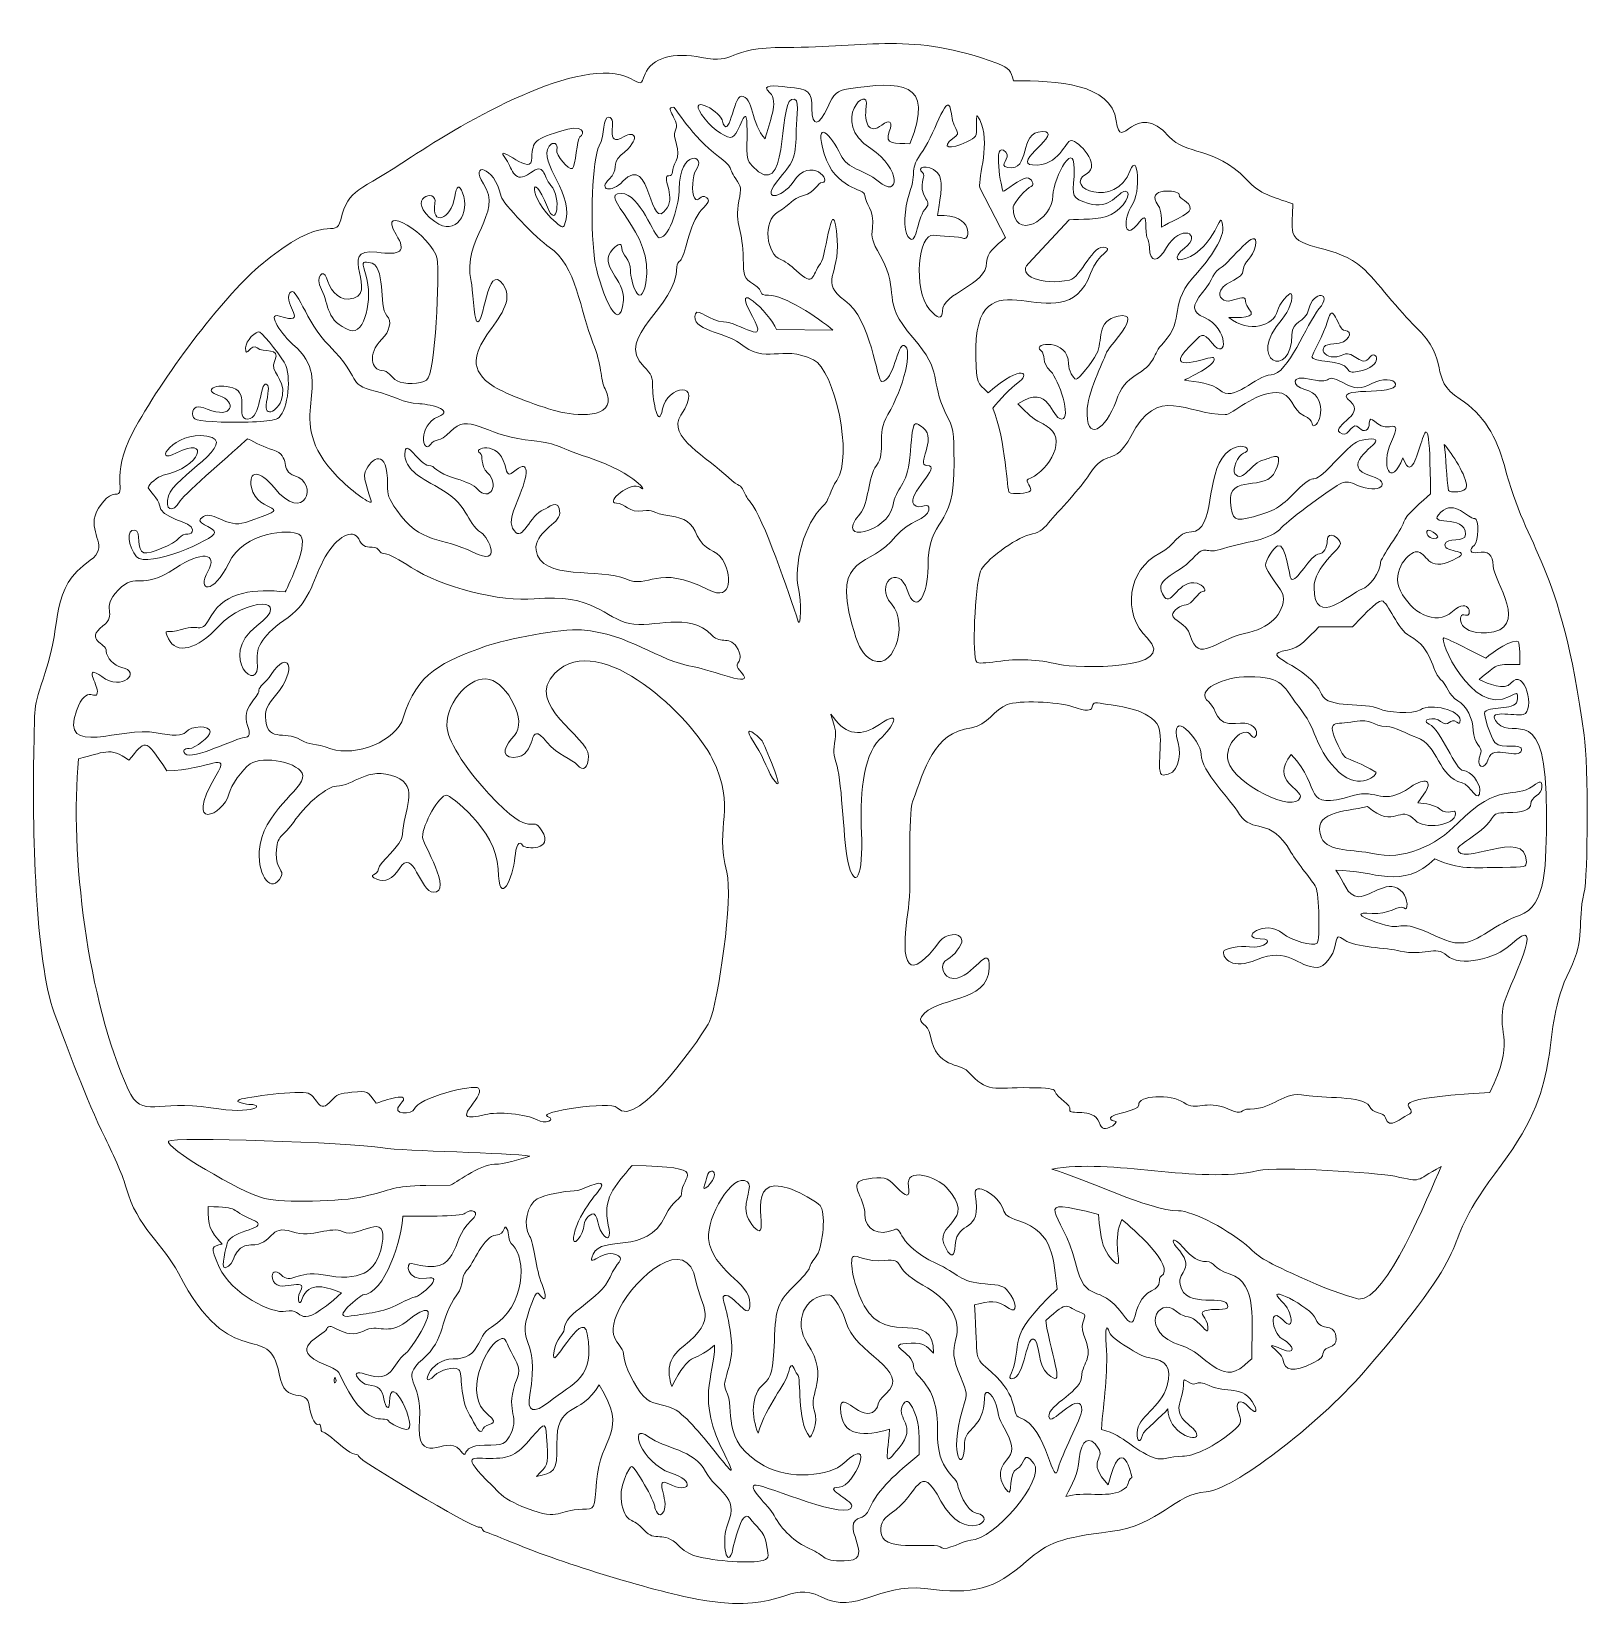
# Model space of a CAD drawing. Header units: centimetres. Extents: x -9.2 to 14.6, y -9.8 to 14.3.
import ezdxf

# ---------------------------------------------------------------- set-up
doc = ezdxf.new("R2010")
doc.units = ezdxf.units.CM
doc.header["$MEASUREMENT"] = 0
doc.layers.add('Plan 1', color=7, linetype='Continuous')

msp = doc.modelspace()

# ---------------------------------------------------------------- linework, layer by layer
at = {"layer": 'Plan 1', "color": 250, "lineweight": 20}
for points, knots in [([(-8.28623, 6.25212), (-8.91908, 5.81247), (-8.69782, 5.33779), (-8.97173, 4.54216), (-9.17175, 3.96083), (-9.12594, 4.00789), (-9.14468, 3.37838), (-9.17907, 2.22033), (-9.12084, 0.10322), (-8.83427, -0.65107), (-8.62879, -1.19192), (-8.35575, -1.96347), (-8.05727, -2.55945), (-7.91945, -2.8346), (-7.77554, -3.17579), (-7.73755, -3.31784), (-7.57677, -3.91754), (-7.17051, -4.17915), (-6.94093, -4.62304), (-6.12369, -6.20313), (-5.55651, -5.31214), (-5.40665, -6.1567), (-5.31315, -6.68376), (-4.96922, -6.32568), (-4.94476, -6.66378), (-4.93905, -6.74213), (-4.86194, -6.94588), (-4.82023, -6.92986), (-4.73804, -6.89832), (-4.7908, -7.04322), (-4.74275, -7.04322), (-4.71258, -7.04322), (-4.62493, -7.10915), (-4.43967, -7.27093), (-4.26411, -7.42427), (-4.19619, -7.36343), (-4.19619, -7.41434), (-4.19619, -7.47045), (-2.47327, -8.49367), (-2.3705, -8.49367), (-2.2749, -8.49367), (-2.34108, -8.54259), (-2.2482, -8.57165), (-2.21567, -8.58182), (-1.99937, -8.66787), (-1.76744, -8.76298), (-0.9651, -9.09189), (0.48276, -9.52249), (1.11674, -9.6207), (2.29145, -9.80263), (2.35483, -9.30349), (2.85938, -9.55915), (3.4155, -9.84088), (3.72392, -9.34534), (4.43923, -9.43325), (5.19971, -9.52661), (5.49609, -9.44752), (5.98803, -9.01978), (6.32624, -8.72564), (6.51883, -8.65723), (7.27026, -8.56361), (8.04453, -8.46726), (8.2463, -7.97942), (8.73301, -7.95856), (9.11543, -7.94217), (10.4395, -6.93682), (11.12897, -6.13933), (13.09521, -3.86492), (12.11035, -4.45692), (13.2308, -2.97206), (14.2575, -1.61137), (13.78059, -1.00546), (14.27551, -0.00148), (14.52198, 0.49865), (14.38539, 0.71506), (14.49329, 1.17062), (14.55711, 1.44006), (14.5596, 3.1237), (14.4969, 3.58248), (14.12926, 6.27209), (13.62925, 6.34721), (13.27961, 7.69587), (13.16687, 8.13069), (12.96287, 8.47859), (12.60466, 8.70842), (12.10155, 9.03124), (12.47591, 9.29918), (11.92375, 9.81471), (11.69492, 10.02839), (11.31399, 10.5361), (11.1157, 10.71514), (10.73068, 11.06304), (10.12153, 10.98197), (10.05423, 11.25028), (10.03189, 11.33931), (10.0489, 11.56988), (10.0556, 11.69044), (9.71104, 11.8084), (9.58564, 11.81585), (9.33719, 12.07051), (8.86091, 12.55884), (8.41368, 12.43592), (8.16919, 12.71355), (7.63468, 13.32046), (7.43167, 12.42065), (7.36053, 12.95765), (7.28541, 13.52434), (6.45079, 13.56729), (5.79509, 13.56729), (5.74194, 13.71952), (5.75001, 13.75404), (5.54055, 13.83238), (4.24987, 14.31525), (3.5825, 14.07263), (2.32783, 14.07524), (1.36818, 14.07723), (1.59018, 13.80866), (1.03791, 13.92277), (0.61265, 14.01067), (0.27293, 13.91085), (0.17646, 13.66985), (0.10432, 13.48969), (0.12033, 13.51552), (-0.04555, 13.60019), (-0.79562, 13.983), (-2.59734, 12.93145), (-3.38552, 12.40451), (-4.21344, 11.85099), (-4.33785, 11.94398), (-4.46636, 11.44721), (-4.55202, 11.1157), (-4.66601, 11.6311), (-5.71903, 10.72793), (-6.26709, 10.25785), (-7.20265, 9.02566), (-7.63548, 8.20383), (-7.99692, 7.51759), (-7.71234, 7.25933), (-7.90939, 7.25933), (-8.00972, 7.25933), (-8.16355, 7.09146), (-8.21235, 6.92868), (-8.29678, 6.64671), (-7.99395, 6.45512), (-8.28623, 6.25212)], [0, 0, 0, 0, 0.02083333, 0.02083333, 0.02083333, 0.04166667, 0.04166667, 0.04166667, 0.0625, 0.0625, 0.0625, 0.08333333, 0.08333333, 0.08333333, 0.10416667, 0.10416667, 0.10416667, 0.125, 0.125, 0.125, 0.14583333, 0.14583333, 0.14583333, 0.16666667, 0.16666667, 0.16666667, 0.1875, 0.1875, 0.1875, 0.20833333, 0.20833333, 0.20833333, 0.22916667, 0.22916667, 0.22916667, 0.25, 0.25, 0.25, 0.27083333, 0.27083333, 0.27083333, 0.29166667, 0.29166667, 0.29166667, 0.3125, 0.3125, 0.3125, 0.33333333, 0.33333333, 0.33333333, 0.35416667, 0.35416667, 0.35416667, 0.375, 0.375, 0.375, 0.39583333, 0.39583333, 0.39583333, 0.41666667, 0.41666667, 0.41666667, 0.4375, 0.4375, 0.4375, 0.45833333, 0.45833333, 0.45833333, 0.47916667, 0.47916667, 0.47916667, 0.5, 0.5, 0.5, 0.52083333, 0.52083333, 0.52083333, 0.54166667, 0.54166667, 0.54166667, 0.5625, 0.5625, 0.5625, 0.58333333, 0.58333333, 0.58333333, 0.60416667, 0.60416667, 0.60416667, 0.625, 0.625, 0.625, 0.64583333, 0.64583333, 0.64583333, 0.66666667, 0.66666667, 0.66666667, 0.6875, 0.6875, 0.6875, 0.70833333, 0.70833333, 0.70833333, 0.72916667, 0.72916667, 0.72916667, 0.75, 0.75, 0.75, 0.77083333, 0.77083333, 0.77083333, 0.79166667, 0.79166667, 0.79166667, 0.8125, 0.8125, 0.8125, 0.83333333, 0.83333333, 0.83333333, 0.85416667, 0.85416667, 0.85416667, 0.875, 0.875, 0.875, 0.89583333, 0.89583333, 0.89583333, 0.91666667, 0.91666667, 0.91666667, 0.9375, 0.9375, 0.9375, 0.95833333, 0.95833333, 0.95833333, 0.97916667, 0.97916667, 0.97916667, 1, 1, 1, 1]), ([(4.49, 6.14747), (4.48987, 5.74022), (4.31108, 5.38064), (4.17152, 5.80366), (4.04065, 6.20024), (3.66804, 5.88722), (3.93189, 5.58675), (4.21274, 5.26691), (3.94343, 4.48319), (3.58323, 4.76654), (3.58323, 4.76654), (3.58353, 4.76652), (3.58353, 4.76652), (3.46768, 4.85766), (3.41802, 4.95824), (3.33061, 5.27833), (3.0325, 6.37109), (3.60488, 6.11829), (4.00121, 6.61866), (4.1872, 6.85346), (4.48159, 6.87642), (4.5017, 7.01846), (4.52418, 7.17727), (4.36326, 6.9971), (4.27448, 7.10401), (4.14994, 7.25399), (4.72668, 7.69825), (4.47364, 7.69825), (4.29423, 7.69825), (4.63592, 8.09817), (4.4174, 8.27014), (4.2617, 8.39257), (4.26245, 8.39431), (4.21154, 7.81509), (4.17318, 7.37915), (4.00233, 7.37108), (3.9513, 7.07545), (3.88499, 6.69066), (3.04329, 6.47264), (3.44844, 6.95414), (3.59358, 7.12661), (3.56937, 7.51697), (3.70284, 7.69763), (3.86586, 7.91802), (3.68993, 8.16361), (3.8758, 8.47464), (4.1204, 8.88363), (4.26381, 9.47651), (4.12562, 9.52952), (4.02405, 9.56851), (3.96768, 8.97998), (3.78368, 8.97998), (3.71129, 8.97998), (3.62251, 9.92944), (3.22358, 10.21601), (2.82402, 10.50308), (3.14821, 10.59744), (3.10563, 11.14165), (3.04007, 11.97925), (2.93776, 10.88139), (2.85097, 10.77772), (2.70446, 10.60265), (2.77274, 10.39841), (2.48084, 10.67044), (2.39889, 10.7468), (2.29211, 10.82342), (2.24369, 10.84079), (2.03348, 10.91591), (1.95278, 11.42647), (2.20607, 11.56888), (2.40063, 11.67815), (2.40845, 11.76593), (2.59035, 11.81485), (2.78006, 11.86588), (2.80018, 12.01574), (2.87555, 12.01574), (3.03472, 12.01574), (2.70992, 12.44013), (2.43204, 12.02022), (2.26739, 11.77141), (1.89578, 11.69741), (2.23449, 12.08889), (2.45251, 12.34094), (2.47921, 12.42053), (2.47921, 12.81859), (2.47921, 13.01502), (2.55744, 13.33673), (2.40757, 13.27924), (2.20158, 13.20028), (2.37628, 11.65954), (1.80885, 12.26881), (1.72976, 12.35373), (1.7248, 12.38005), (1.72976, 12.69357), (1.74056, 13.38329), (1.64235, 12.79203), (1.50912, 12.70971), (1.44493, 12.67009), (1.21697, 12.81722), (1.09007, 12.98), (0.75818, 13.40601), (1.30537, 13.11994), (1.34858, 12.96871), (1.45474, 12.59758), (1.52252, 13.33138), (1.63924, 13.33138), (1.8348, 13.33138), (1.78712, 12.89942), (2.00701, 12.67953), (2.06102, 12.92376), (2.22417, 13.25031), (2.07778, 13.38279), (1.9237, 13.52222), (2.15986, 13.48696), (2.34387, 13.47094), (2.67799, 13.44177), (2.71946, 13.40551), (2.71946, 13.14142), (2.71946, 12.85485), (2.83108, 12.86602), (2.95996, 13.16551), (3.04688, 13.3679), (3.10647, 13.42042), (3.27595, 13.44451), (4.06985, 13.5575), (4.60152, 13.58196), (4.21512, 12.60616), (3.99375, 12.61089), (3.81494, 12.5863), (3.9, 12.79167), (3.95985, 12.93594), (3.90558, 12.98411), (3.78776, 12.89137), (3.59134, 12.7369), (3.50852, 12.92303), (3.54887, 13.17433), (3.60772, 13.54048), (2.9735, 12.95282), (3.61604, 12.53092), (4.08637, 12.22212), (4.06278, 11.75565), (3.72965, 12.03426), (3.50876, 12.21902), (3.26305, 12.2122), (3.15987, 12.43333), (3.01099, 12.75243), (2.74355, 13.01577), (2.90757, 12.45207), (3.06724, 11.90364), (3.52887, 11.92972), (3.52887, 11.81611), (3.52887, 11.683), (3.67675, 11.61559), (3.64249, 11.32381), (3.62386, 11.16525), (3.63392, 11.12863), (3.75994, 10.89905), (4.09095, 10.29587), (3.74665, 10.23888), (4.25932, 9.6496), (4.73721, 9.10018), (4.50553, 9.01774), (4.76416, 8.48781), (4.88, 8.25041), (4.881, 8.24445), (4.88795, 7.74519), (4.90297, 6.66995), (4.49025, 6.95813), (4.49, 6.14747)], [0, 0, 0, 0, 0.01785714, 0.01785714, 0.01785714, 0.03571429, 0.03571429, 0.03571429, 0.05357143, 0.05357143, 0.05357143, 0.07142857, 0.07142857, 0.07142857, 0.08928571, 0.08928571, 0.08928571, 0.10714286, 0.10714286, 0.10714286, 0.125, 0.125, 0.125, 0.14285714, 0.14285714, 0.14285714, 0.16071429, 0.16071429, 0.16071429, 0.17857143, 0.17857143, 0.17857143, 0.19642857, 0.19642857, 0.19642857, 0.21428571, 0.21428571, 0.21428571, 0.23214286, 0.23214286, 0.23214286, 0.25, 0.25, 0.25, 0.26785714, 0.26785714, 0.26785714, 0.28571429, 0.28571429, 0.28571429, 0.30357143, 0.30357143, 0.30357143, 0.32142857, 0.32142857, 0.32142857, 0.33928571, 0.33928571, 0.33928571, 0.35714286, 0.35714286, 0.35714286, 0.375, 0.375, 0.375, 0.39285714, 0.39285714, 0.39285714, 0.41071429, 0.41071429, 0.41071429, 0.42857143, 0.42857143, 0.42857143, 0.44642857, 0.44642857, 0.44642857, 0.46428571, 0.46428571, 0.46428571, 0.48214286, 0.48214286, 0.48214286, 0.5, 0.5, 0.5, 0.51785714, 0.51785714, 0.51785714, 0.53571429, 0.53571429, 0.53571429, 0.55357143, 0.55357143, 0.55357143, 0.57142857, 0.57142857, 0.57142857, 0.58928571, 0.58928571, 0.58928571, 0.60714286, 0.60714286, 0.60714286, 0.625, 0.625, 0.625, 0.64285714, 0.64285714, 0.64285714, 0.66071429, 0.66071429, 0.66071429, 0.67857143, 0.67857143, 0.67857143, 0.69642857, 0.69642857, 0.69642857, 0.71428571, 0.71428571, 0.71428571, 0.73214286, 0.73214286, 0.73214286, 0.75, 0.75, 0.75, 0.76785714, 0.76785714, 0.76785714, 0.78571429, 0.78571429, 0.78571429, 0.80357143, 0.80357143, 0.80357143, 0.82142857, 0.82142857, 0.82142857, 0.83928571, 0.83928571, 0.83928571, 0.85714286, 0.85714286, 0.85714286, 0.875, 0.875, 0.875, 0.89285714, 0.89285714, 0.89285714, 0.91071429, 0.91071429, 0.91071429, 0.92857143, 0.92857143, 0.92857143, 0.94642857, 0.94642857, 0.94642857, 0.96428571, 0.96428571, 0.96428571, 0.98214286, 0.98214286, 0.98214286, 1, 1, 1, 1]), ([(4.70938, 10.05313), (4.70938, 9.92177), (4.63476, 9.93195), (4.51271, 10.07984), (4.25433, 10.39335), (4.3446, 11.24511), (4.57604, 11.21109), (4.65488, 11.19954), (4.98925, 11.19135), (5.03593, 11.16242), (5.11912, 11.11101), (5.21348, 11.53639), (4.63488, 11.5133), (4.68977, 11.84979), (4.73372, 12.06209), (4.63054, 12.16528), (4.4788, 12.31701), (4.2943, 12.23655), (4.40704, 12.1669), (4.47596, 12.12431), (4.32385, 11.96973), (4.45646, 11.76747), (4.50353, 11.69569), (4.50216, 11.68179), (4.44032, 11.6032), (4.3153, 11.44427), (4.31665, 11.00573), (4.18132, 11.19085), (4.11414, 11.28286), (4.12544, 11.61698), (4.20329, 11.83861), (4.33789, 12.2214), (4.17908, 12.17422), (4.41412, 12.50374), (4.61576, 12.78634), (4.79381, 13.49034), (4.84583, 13.06173), (4.88383, 12.74896), (5.02835, 12.80248), (4.86954, 12.68576), (4.67685, 12.54408), (4.82435, 12.50832), (5.08038, 12.6346), (5.23198, 12.70935), (5.23223, 12.70972), (5.23074, 12.88665), (5.22926, 13.06123), (5.22987, 13.06247), (5.27793, 12.97084), (5.45461, 12.63373), (5.25061, 12.10816), (5.27929, 11.93159), (5.27929, 11.93159), (5.67077, 11.17445), (5.67077, 11.17445), (5.51955, 11.03514), (5.38409, 10.94686), (5.38409, 10.79315), (5.38409, 10.44834), (4.70938, 10.33101), (4.70938, 10.05313)], [0, 0, 0, 0, 0.05, 0.05, 0.05, 0.1, 0.1, 0.1, 0.15, 0.15, 0.15, 0.2, 0.2, 0.2, 0.25, 0.25, 0.25, 0.3, 0.3, 0.3, 0.35, 0.35, 0.35, 0.4, 0.4, 0.4, 0.45, 0.45, 0.45, 0.5, 0.5, 0.5, 0.55, 0.55, 0.55, 0.6, 0.6, 0.6, 0.65, 0.65, 0.65, 0.7, 0.7, 0.7, 0.75, 0.75, 0.75, 0.8, 0.8, 0.8, 0.85, 0.85, 0.85, 0.9, 0.9, 0.9, 0.95, 0.95, 0.95, 1, 1, 1, 1]), ([(2.51866, 5.79882), (2.55685, 5.64704), (2.54996, 5.20497), (2.51136, 5.31989), (2.37267, 5.73571), (1.97894, 6.90805), (1.7783, 7.14148), (1.74639, 7.1786), (1.70256, 7.25074), (1.68083, 7.30177), (1.62719, 7.42792), (1.62334, 7.34598), (1.44057, 7.52104), (1.12794, 7.82064), (0.50252, 8.13204), (0.72081, 8.46517), (1.08944, 9.02789), (0.50513, 8.90447), (0.44094, 8.56203), (0.37762, 8.22443), (0.2907, 8.68631), (0.2907, 8.8897), (0.2907, 9.05507), (0.27928, 9.08202), (0.15574, 9.20804), (-0.30417, 9.67726), (0.6617, 10.09729), (0.6617, 10.72618), (0.6617, 10.7658), (0.68492, 10.81124), (0.71335, 10.82713), (0.77805, 10.86339), (0.84882, 11.39083), (1.03307, 11.59074), (1.15028, 11.71788), (1.16145, 11.74296), (1.11738, 11.77958), (1.01383, 11.8655), (0.99359, 11.68074), (0.92952, 11.78194), (0.88171, 11.85756), (0.89462, 12.12687), (0.9495, 12.1995), (1.1329, 12.44199), (0.6956, 12.53437), (0.6956, 11.91306), (0.69546, 11.71663), (0.56758, 11.17268), (0.3909, 11.17268), (0.32074, 11.17268), (0.09813, 11.84738), (-0.1872, 11.84738), (-0.58638, 11.84738), (0.34148, 11.25872), (0.18715, 10.48233), (0.09912, 10.03933), (-0.04627, 10.50109), (-0.04739, 10.67417), (-0.04851, 10.83658), (-0.17963, 10.9179), (-0.18087, 11.01251), (-0.18187, 11.09236), (-0.23228, 11.08676), (-0.31522, 10.99774), (-0.5525, 10.74297), (-0.12587, 10.53648), (-0.15629, 10.21937), (-0.21776, 9.58006), (-0.54964, 10.49501), (-0.59558, 10.85235), (-0.66908, 11.4235), (-0.6296, 12.36814), (-0.52369, 12.57275), (-0.43405, 12.74596), (-0.46757, 13.0113), (-0.38401, 13.0113), (-0.21949, 13.0113), (-0.4734, 12.52073), (-0.14326, 12.71579), (0.00908, 12.80568), (0.13499, 12.70486), (-0.19268, 12.42959), (-0.35322, 12.29487), (-0.21353, 12.21206), (-0.37023, 12.06691), (-0.54543, 11.9045), (-0.34031, 11.84454), (-0.16264, 12.03302), (0.27975, 12.50197), (0.22587, 11.1902), (0.51281, 11.62799), (0.63945, 11.82131), (0.41198, 12.11732), (0.53962, 12.11732), (0.61449, 12.11732), (0.57167, 12.20759), (0.65063, 12.34516), (0.73232, 12.48758), (0.58258, 12.71963), (0.63262, 12.79848), (0.73046, 12.95269), (0.44501, 13.16302), (0.6104, 13.16302), (0.63151, 13.16302), (0.89138, 12.71553), (1.29255, 12.4127), (1.53479, 12.22993), (1.41809, 12.27847), (1.55864, 12.07175), (1.64294, 11.94759), (1.64455, 11.93566), (1.60557, 11.73502), (1.53443, 11.36899), (1.67348, 11.27277), (1.67348, 10.85297), (1.67348, 10.58429), (1.68715, 10.54977), (1.82856, 10.46236), (2.02015, 10.34391), (1.87588, 10.29574), (2.05926, 10.29574), (2.29207, 10.29574), (2.80636, 9.96497), (3.03953, 9.76097), (3.03953, 9.76097), (2.18057, 9.77277), (2.18057, 9.77277), (2.07206, 10.035), (1.45882, 10.59993), (1.81281, 9.97254), (2.08696, 9.48682), (1.60185, 9.89097), (1.36942, 9.89097), (1.16989, 9.89097), (0.98105, 10.10689), (0.94516, 10.01339), (0.84819, 9.76072), (1.42218, 9.7241), (1.60856, 9.5684), (2.02549, 9.22001), (2.24477, 9.55301), (2.74204, 9.31076), (3.0682, 9.15184), (3.35242, 7.83473), (3.09714, 7.4708), (2.99905, 7.33087), (2.98278, 7.16039), (2.88283, 7.07), (2.61588, 6.82875), (2.42466, 6.17193), (2.51866, 5.79882)], [0, 0, 0, 0, 0.02, 0.02, 0.02, 0.04, 0.04, 0.04, 0.06, 0.06, 0.06, 0.08, 0.08, 0.08, 0.1, 0.1, 0.1, 0.12, 0.12, 0.12, 0.14, 0.14, 0.14, 0.16, 0.16, 0.16, 0.18, 0.18, 0.18, 0.2, 0.2, 0.2, 0.22, 0.22, 0.22, 0.24, 0.24, 0.24, 0.26, 0.26, 0.26, 0.28, 0.28, 0.28, 0.3, 0.3, 0.3, 0.32, 0.32, 0.32, 0.34, 0.34, 0.34, 0.36, 0.36, 0.36, 0.38, 0.38, 0.38, 0.4, 0.4, 0.4, 0.42, 0.42, 0.42, 0.44, 0.44, 0.44, 0.46, 0.46, 0.46, 0.48, 0.48, 0.48, 0.5, 0.5, 0.5, 0.52, 0.52, 0.52, 0.54, 0.54, 0.54, 0.56, 0.56, 0.56, 0.58, 0.58, 0.58, 0.6, 0.6, 0.6, 0.62, 0.62, 0.62, 0.64, 0.64, 0.64, 0.66, 0.66, 0.66, 0.68, 0.68, 0.68, 0.7, 0.7, 0.7, 0.72, 0.72, 0.72, 0.74, 0.74, 0.74, 0.76, 0.76, 0.76, 0.78, 0.78, 0.78, 0.8, 0.8, 0.8, 0.82, 0.82, 0.82, 0.84, 0.84, 0.84, 0.86, 0.86, 0.86, 0.88, 0.88, 0.88, 0.9, 0.9, 0.9, 0.92, 0.92, 0.92, 0.94, 0.94, 0.94, 0.96, 0.96, 0.96, 0.98, 0.98, 0.98, 1, 1, 1, 1]), ([(-1.57212, 12.16341), (-1.82727, 11.98188), (-1.83361, 12.20712), (-1.94386, 12.36368), (-2.16462, 12.6772), (-1.58055, 12.12418), (-1.55895, 12.34494), (-1.53003, 12.63983), (-1.56181, 12.64976), (-1.1301, 12.79429), (-0.75227, 12.92068), (-0.73018, 12.76461), (-0.82007, 12.70911), (-0.86589, 12.68079), (-0.88215, 12.26113), (-0.93331, 12.22947), (-0.98955, 12.1947), (-1.19194, 12.43731), (-1.17158, 12.51517), (-1.14687, 12.60978), (-1.22708, 12.64778), (-1.28581, 12.5693), (-1.47131, 12.32146), (-0.86949, 11.82234), (-1.05261, 11.36889), (-1.07285, 11.31885), (-1.08813, 11.32283), (-1.18149, 11.40266), (-1.63891, 11.79365), (-1.56181, 12.27515), (-1.31373, 11.63658), (-1.17579, 11.28148), (-1.09297, 11.77913), (-1.26109, 11.97059), (-1.38649, 12.1135), (-1.34514, 12.32482), (-1.57212, 12.16341)], [0, 0, 0, 0, 0.08333333, 0.08333333, 0.08333333, 0.16666667, 0.16666667, 0.16666667, 0.25, 0.25, 0.25, 0.33333333, 0.33333333, 0.33333333, 0.41666667, 0.41666667, 0.41666667, 0.5, 0.5, 0.5, 0.58333333, 0.58333333, 0.58333333, 0.66666667, 0.66666667, 0.66666667, 0.75, 0.75, 0.75, 0.83333333, 0.83333333, 0.83333333, 0.91666667, 0.91666667, 0.91666667, 1, 1, 1, 1]), ([(6.91921, 8.57061), (6.93796, 8.85793), (7.20553, 9.37233), (7.20553, 9.40561), (7.20553, 9.47688), (7.81132, 10.0561), (7.39078, 9.97726), (7.0507, 9.91345), (7.16157, 9.59236), (7.06113, 9.40164), (6.9911, 9.26853), (6.78573, 9.01376), (6.74849, 9.01376), (6.70343, 9.01376), (6.63215, 9.15853), (6.63215, 9.24992), (6.63215, 9.6429), (6.06982, 9.56914), (6.20888, 9.45367), (6.29803, 9.37955), (6.20466, 9.2827), (6.36222, 9.13184), (6.48402, 9.01514), (6.68418, 8.40661), (6.52972, 8.40661), (6.35689, 8.40661), (6.36334, 8.96722), (5.86148, 8.63843), (6.18232, 8.30369), (6.18517, 8.39159), (6.34075, 8.26929), (6.62981, 8.04195), (6.25434, 7.56678), (6.01818, 7.48806), (5.95983, 7.46868), (6.08611, 7.34354), (6.05171, 7.30914), (6.01557, 7.27313), (5.77433, 7.2555), (5.72975, 7.2858), (5.72975, 7.2858), (5.72949, 7.28539), (5.72949, 7.28539), (5.69112, 7.31147), (5.68343, 8.06067), (5.47806, 8.57383), (5.58385, 8.69416), (5.74563, 8.88586), (5.85899, 8.95787), (6.05405, 9.08191), (5.95733, 9.28219), (5.40728, 8.80602), (5.23495, 8.97811), (5.23321, 8.93689), (5.22066, 9.34315), (5.1664, 11.10215), (6.54585, 9.477), (6.96887, 10.62637), (7.09304, 10.96359), (7.31677, 10.97577), (7.1941, 11.02307), (7.00711, 11.09508), (6.82707, 10.56578), (6.64741, 10.52729), (6.2265, 10.43702), (5.83749, 10.59422), (6.02126, 10.78021), (6.02126, 10.78021), (6.64344, 11.44634), (6.64344, 11.44634), (6.80722, 11.46347), (7.09502, 11.43206), (7.28499, 11.52494), (7.46502, 11.61297), (7.62346, 11.88091), (7.49544, 11.88091), (7.40295, 11.88091), (7.26239, 11.58677), (6.93746, 11.69467), (6.67747, 11.78096), (6.69435, 11.79338), (6.7167, 12.11298), (6.76276, 12.77216), (6.39561, 12.07958), (6.39561, 11.8171), (6.39561, 11.44237), (5.78573, 11.10155), (5.78871, 11.6414), (5.78907, 11.69816), (5.99394, 11.93257), (6.0636, 11.95579), (6.12543, 11.97639), (6.06955, 12.0833), (5.99692, 12.0833), (5.90702, 12.0833), (5.66614, 11.88092), (5.63697, 11.88092), (5.61413, 11.88092), (5.46104, 12.69505), (5.67695, 12.47914), (5.77205, 12.38391), (5.5395, 12.27514), (5.70923, 12.24273), (6.06309, 12.17506), (5.86034, 12.79166), (6.23593, 12.79166), (6.57937, 12.79166), (5.7574, 12.30332), (6.08358, 12.28184), (6.50388, 12.25427), (6.57689, 12.65681), (6.67622, 12.65681), (6.77531, 12.65681), (7.14866, 12.2847), (6.90145, 12.14402), (6.54311, 11.94015), (7.34831, 11.59945), (7.57429, 12.1958), (7.69211, 12.50683), (7.74178, 11.86739), (7.6006, 11.6655), (7.46577, 11.47255), (7.47222, 11.1234), (7.67759, 11.36937), (7.79306, 11.50769), (7.81255, 11.52222), (7.81255, 11.33014), (7.81255, 11.10602), (7.85862, 11.20746), (7.8652, 11.01774), (7.87315, 10.78692), (7.99595, 10.78828), (8.12756, 11.02072), (8.33652, 11.3896), (8.68591, 11.23961), (8.40295, 11.01388), (8.2105, 10.86029), (8.27072, 10.774), (8.49098, 10.88786), (8.92928, 11.11457), (8.94927, 11.69106), (8.98652, 11.31932), (9.00352, 11.15021), (8.71572, 10.7617), (8.60348, 10.6461), (8.12731, 10.15616), (8.43101, 9.94236), (8.08013, 9.57036), (7.89599, 9.37506), (7.98142, 9.28306), (7.69634, 9.10066), (7.49334, 8.97079), (7.43573, 8.8989), (7.35787, 8.67814), (7.20901, 8.25622), (6.8832, 8.01859), (6.91921, 8.57061)], [0, 0, 0, 0, 0.01923077, 0.01923077, 0.01923077, 0.03846154, 0.03846154, 0.03846154, 0.05769231, 0.05769231, 0.05769231, 0.07692308, 0.07692308, 0.07692308, 0.09615385, 0.09615385, 0.09615385, 0.11538462, 0.11538462, 0.11538462, 0.13461538, 0.13461538, 0.13461538, 0.15384615, 0.15384615, 0.15384615, 0.17307692, 0.17307692, 0.17307692, 0.19230769, 0.19230769, 0.19230769, 0.21153846, 0.21153846, 0.21153846, 0.23076923, 0.23076923, 0.23076923, 0.25, 0.25, 0.25, 0.26923077, 0.26923077, 0.26923077, 0.28846154, 0.28846154, 0.28846154, 0.30769231, 0.30769231, 0.30769231, 0.32692308, 0.32692308, 0.32692308, 0.34615385, 0.34615385, 0.34615385, 0.36538462, 0.36538462, 0.36538462, 0.38461538, 0.38461538, 0.38461538, 0.40384615, 0.40384615, 0.40384615, 0.42307692, 0.42307692, 0.42307692, 0.44230769, 0.44230769, 0.44230769, 0.46153846, 0.46153846, 0.46153846, 0.48076923, 0.48076923, 0.48076923, 0.5, 0.5, 0.5, 0.51923077, 0.51923077, 0.51923077, 0.53846154, 0.53846154, 0.53846154, 0.55769231, 0.55769231, 0.55769231, 0.57692308, 0.57692308, 0.57692308, 0.59615385, 0.59615385, 0.59615385, 0.61538462, 0.61538462, 0.61538462, 0.63461538, 0.63461538, 0.63461538, 0.65384615, 0.65384615, 0.65384615, 0.67307692, 0.67307692, 0.67307692, 0.69230769, 0.69230769, 0.69230769, 0.71153846, 0.71153846, 0.71153846, 0.73076923, 0.73076923, 0.73076923, 0.75, 0.75, 0.75, 0.76923077, 0.76923077, 0.76923077, 0.78846154, 0.78846154, 0.78846154, 0.80769231, 0.80769231, 0.80769231, 0.82692308, 0.82692308, 0.82692308, 0.84615385, 0.84615385, 0.84615385, 0.86538462, 0.86538462, 0.86538462, 0.88461538, 0.88461538, 0.88461538, 0.90384615, 0.90384615, 0.90384615, 0.92307692, 0.92307692, 0.92307692, 0.94230769, 0.94230769, 0.94230769, 0.96153846, 0.96153846, 0.96153846, 0.98076923, 0.98076923, 0.98076923, 1, 1, 1, 1]), ([(-0.43467, 8.86664), (-0.20571, 8.42748), (-0.80406, 8.44138), (-1.10949, 8.51215), (-1.10949, 8.51215), (-1.10952, 8.5119), (-1.10952, 8.5119), (-1.39559, 8.57821), (-1.96064, 8.79314), (-2.12827, 8.89942), (-2.94029, 9.41445), (-1.65024, 9.9738), (-1.98846, 10.45667), (-2.24746, 10.82655), (-2.27527, 9.78048), (-2.39459, 9.89967), (-2.4332, 9.93817), (-2.45444, 10.4131), (-2.47579, 10.50646), (-2.62603, 11.16316), (-1.97665, 11.5339), (-2.29017, 11.99591), (-2.51118, 12.32171), (-2.12677, 12.29192), (-2.02086, 11.80085), (-1.99975, 11.70289), (-1.47405, 11.15049), (-1.28594, 11.02844), (-0.87111, 10.7595), (-0.81487, 10.04606), (-0.61931, 9.5704), (-0.48185, 9.23615), (-0.50855, 9.00844), (-0.43467, 8.86664)], [0, 0, 0, 0, 0.09090909, 0.09090909, 0.09090909, 0.18181818, 0.18181818, 0.18181818, 0.27272727, 0.27272727, 0.27272727, 0.36363636, 0.36363636, 0.36363636, 0.45454545, 0.45454545, 0.45454545, 0.54545455, 0.54545455, 0.54545455, 0.63636364, 0.63636364, 0.63636364, 0.72727273, 0.72727273, 0.72727273, 0.81818182, 0.81818182, 0.81818182, 0.90909091, 0.90909091, 0.90909091, 1, 1, 1, 1]), ([(-3.0323, 11.41805), (-3.51678, 11.77476), (-2.98338, 11.94463), (-3.02919, 11.70014), (-3.09599, 11.34417), (-2.78074, 11.43804), (-2.7266, 11.79922), (-2.70102, 11.97007), (-2.65869, 11.99006), (-2.60691, 11.85584), (-2.49293, 11.56084), (-2.70201, 11.17494), (-3.0323, 11.41805)], [0, 0, 0, 0, 0.25, 0.25, 0.25, 0.5, 0.5, 0.5, 0.75, 0.75, 0.75, 1, 1, 1, 1]), ([(8.04899, 11.33388), (8.04899, 11.43556), (8.05644, 11.58865), (7.99945, 11.66402), (7.78614, 11.94611), (8.3188, 11.90378), (8.3188, 11.83176), (8.3188, 11.74684), (8.48741, 11.74051), (8.48741, 11.60902), (8.48741, 11.52897), (8.14866, 11.39932), (8.04899, 11.33388)], [0, 0, 0, 0, 0.25, 0.25, 0.25, 0.5, 0.5, 0.5, 0.75, 0.75, 0.75, 1, 1, 1, 1]), ([(-3.15781, 8.99887), (-3.24491, 8.93783), (-3.5069, 8.93084), (-3.60541, 8.98683), (-3.71343, 9.04854), (-3.72746, 9.14861), (-3.8443, 9.14861), (-3.98274, 9.14861), (-4.07326, 9.39632), (-3.83996, 9.62242), (-3.71878, 9.73988), (-3.68277, 9.90403), (-3.76111, 9.98237), (-3.90415, 10.12541), (-3.75266, 10.76274), (-4.03576, 10.79539), (-4.14303, 10.8078), (-4.14378, 10.80433), (-4.07736, 10.58542), (-3.97828, 10.25875), (-4.09735, 9.67357), (-4.32382, 9.75961), (-4.69296, 9.89992), (-4.63746, 10.13607), (-4.75964, 10.38117), (-4.86283, 10.58802), (-4.72786, 10.70474), (-4.68452, 10.55884), (-4.64132, 10.41344), (-4.52112, 10.22236), (-4.35152, 10.2349), (-3.82059, 10.27426), (-4.56967, 11.04358), (-3.91484, 10.95132), (-3.55166, 10.90017), (-3.45929, 10.95914), (-3.6202, 11.21951), (-3.94165, 11.73964), (-3.0632, 11.20921), (-2.99553, 10.84852), (-2.95642, 10.63943), (-3.01962, 9.09572), (-3.15781, 8.99887)], [0, 0, 0, 0, 0.07142857, 0.07142857, 0.07142857, 0.14285714, 0.14285714, 0.14285714, 0.21428571, 0.21428571, 0.21428571, 0.28571429, 0.28571429, 0.28571429, 0.35714286, 0.35714286, 0.35714286, 0.42857143, 0.42857143, 0.42857143, 0.5, 0.5, 0.5, 0.57142857, 0.57142857, 0.57142857, 0.64285714, 0.64285714, 0.64285714, 0.71428571, 0.71428571, 0.71428571, 0.78571429, 0.78571429, 0.78571429, 0.85714286, 0.85714286, 0.85714286, 0.92857143, 0.92857143, 0.92857143, 1, 1, 1, 1]), ([(8.93442, 8.85187), (8.84104, 8.94536), (8.56615, 8.97417), (8.40325, 9.00087), (8.5238, 9.06506), (8.92994, 9.25738), (8.84278, 9.34454), (8.80913, 9.37819), (8.01834, 9.05375), (8.48159, 9.517), (8.67181, 9.70722), (8.66474, 9.7539), (8.82341, 9.56195), (9.06155, 9.27389), (9.07645, 9.79139), (8.70496, 9.95566), (8.51399, 10.0401), (8.50754, 10.13123), (8.67764, 10.33461), (8.84985, 10.54047), (8.82589, 10.648), (8.97674, 10.72684), (9.069, 10.77502), (9.55038, 11.41073), (9.48395, 11.04619), (9.44932, 10.85585), (9.29709, 10.80929), (9.29709, 10.68178), (9.29709, 10.53477), (9.03486, 10.52024), (8.95515, 10.37125), (8.89729, 10.26322), (9.0109, 10.18078), (9.1116, 10.21244), (9.43578, 10.31437), (9.26332, 10.22374), (9.38476, 10.08964), (9.52642, 9.93319), (9.21576, 9.95715), (9.07782, 9.95616), (9.37953, 9.70523), (9.76891, 9.83213), (9.81969, 10.05462), (9.84203, 10.15233), (9.99748, 10.34876), (10.02816, 10.31797), (10.0736, 10.27241), (9.99264, 10.04543), (9.89008, 9.93095), (9.31757, 9.29202), (10.0392, 8.98968), (10.0392, 9.69344), (10.0392, 9.91508), (10.24208, 9.85672), (10.29622, 10.0858), (10.36289, 10.36801), (10.67591, 10.35287), (10.45241, 10.08591), (10.26294, 9.85968), (9.9796, 9.08119), (9.72184, 9.08119), (9.49512, 9.08119), (9.14585, 8.64017), (8.93442, 8.85187)], [0, 0, 0, 0, 0.04761905, 0.04761905, 0.04761905, 0.0952381, 0.0952381, 0.0952381, 0.14285714, 0.14285714, 0.14285714, 0.19047619, 0.19047619, 0.19047619, 0.23809524, 0.23809524, 0.23809524, 0.28571429, 0.28571429, 0.28571429, 0.33333333, 0.33333333, 0.33333333, 0.38095238, 0.38095238, 0.38095238, 0.42857143, 0.42857143, 0.42857143, 0.47619048, 0.47619048, 0.47619048, 0.52380952, 0.52380952, 0.52380952, 0.57142857, 0.57142857, 0.57142857, 0.61904762, 0.61904762, 0.61904762, 0.66666667, 0.66666667, 0.66666667, 0.71428571, 0.71428571, 0.71428571, 0.76190476, 0.76190476, 0.76190476, 0.80952381, 0.80952381, 0.80952381, 0.85714286, 0.85714286, 0.85714286, 0.9047619, 0.9047619, 0.9047619, 0.95238095, 0.95238095, 0.95238095, 1, 1, 1, 1]), ([(1.13366, 5.80478), (0.36434, 6.20484), (0.22677, 5.80727), (-0.11852, 5.96756), (-0.49548, 6.14251), (-1.42286, 5.92845), (-1.4868, 6.40549), (-1.5238, 6.68137), (-1.12648, 6.80405), (-1.12648, 6.9693), (-1.12648, 7.219), (-1.31731, 7.04343), (-1.37108, 7.02506), (-1.58439, 6.95205), (-1.68719, 6.5186), (-1.8229, 6.70422), (-1.89157, 6.79808), (-1.87742, 6.91455), (-1.7658, 7.17554), (-1.58898, 7.58901), (-1.59892, 7.7827), (-1.78914, 7.63308), (-1.9174, 7.53214), (-1.92138, 7.53686), (-1.96582, 7.71329), (-2.05758, 8.07772), (-2.47129, 7.96448), (-2.34092, 7.88389), (-2.28344, 7.84838), (-2.34999, 7.70125), (-2.22285, 7.58329), (-2.04468, 7.41804), (-2.18771, 7.12388), (-2.38476, 7.34217), (-2.43032, 7.39258), (-2.55138, 7.45118), (-2.69814, 7.49377), (-3.03437, 7.59124), (-3.02394, 7.69839), (-3.12588, 7.69839), (-3.26283, 7.69839), (-3.48782, 8.14489), (-3.48782, 7.8721), (-3.48782, 7.69777), (-3.35583, 7.55834), (-3.03288, 7.39147), (-2.49092, 7.11148), (-2.56889, 6.83323), (-2.3197, 6.66996), (-2.22223, 6.60614), (-1.98097, 6.14252), (-2.44932, 6.37644), (-2.91493, 6.609), (-3.25613, 6.49241), (-3.61247, 7.01464), (-3.7385, 7.19928), (-3.75551, 7.24621), (-3.75278, 7.40253), (-3.74284, 7.98138), (-4.00235, 7.8207), (-4.0941, 7.59933), (-4.13793, 7.49353), (-3.98645, 7.15482), (-4.00036, 7.14092), (-4.03078, 7.11049), (-4.32542, 7.33063), (-4.51539, 7.5257), (-5.40924, 8.44338), (-4.48336, 8.93221), (-5.19407, 9.54321), (-5.34281, 9.67109), (-5.61312, 10.04209), (-5.40204, 9.97666), (-4.92836, 9.8299), (-5.35299, 10.15533), (-5.24237, 10.32966), (-5.14725, 10.47952), (-5.00273, 9.8843), (-4.64415, 9.52583), (-4.11869, 9.00051), (-4.39818, 8.95059), (-3.9384, 8.83165), (-3.68573, 8.76622), (-3.48223, 8.64552), (-3.28518, 8.64118), (-3.15495, 8.63832), (-2.7015, 8.55662), (-2.98149, 8.44065), (-3.29289, 8.31165), (-3.21964, 7.85896), (-3.09919, 8.01676), (-3.01812, 8.12304), (-2.96386, 8.03129), (-2.79463, 8.21592), (-2.51987, 8.5159), (-2.27228, 8.16302), (-1.65184, 8.09126), (-1.10204, 8.02756), (-1.25166, 8.00981), (-0.68412, 7.81773), (0.06918, 7.5627), (0.2214, 7.26434), (0.10457, 7.36131), (-0.03325, 7.47566), (-0.44722, 7.1249), (-0.26171, 7.1249), (-0.14413, 7.1249), (-0.0587, 6.96758), (0.14244, 7.00532), (0.31031, 7.03686), (0.26003, 6.9687), (0.55454, 6.92847), (0.79292, 6.89581), (0.87934, 6.83348), (0.9716, 6.62725), (1.0749, 6.39642), (1.25444, 6.42001), (1.3555, 6.26568), (1.48339, 6.07062), (1.53343, 5.59707), (1.13366, 5.80478)], [0, 0, 0, 0, 0.025, 0.025, 0.025, 0.05, 0.05, 0.05, 0.075, 0.075, 0.075, 0.1, 0.1, 0.1, 0.125, 0.125, 0.125, 0.15, 0.15, 0.15, 0.175, 0.175, 0.175, 0.2, 0.2, 0.2, 0.225, 0.225, 0.225, 0.25, 0.25, 0.25, 0.275, 0.275, 0.275, 0.3, 0.3, 0.3, 0.325, 0.325, 0.325, 0.35, 0.35, 0.35, 0.375, 0.375, 0.375, 0.4, 0.4, 0.4, 0.425, 0.425, 0.425, 0.45, 0.45, 0.45, 0.475, 0.475, 0.475, 0.5, 0.5, 0.5, 0.525, 0.525, 0.525, 0.55, 0.55, 0.55, 0.575, 0.575, 0.575, 0.6, 0.6, 0.6, 0.625, 0.625, 0.625, 0.65, 0.65, 0.65, 0.675, 0.675, 0.675, 0.7, 0.7, 0.7, 0.725, 0.725, 0.725, 0.75, 0.75, 0.75, 0.775, 0.775, 0.775, 0.8, 0.8, 0.8, 0.825, 0.825, 0.825, 0.85, 0.85, 0.85, 0.875, 0.875, 0.875, 0.9, 0.9, 0.9, 0.925, 0.925, 0.925, 0.95, 0.95, 0.95, 0.975, 0.975, 0.975, 1, 1, 1, 1]), ([(11.22929, 9.35088), (11.31931, 9.47951), (11.47067, 9.21156), (11.04081, 9.13084), (10.94173, 9.11222), (10.91579, 9.12029), (10.88424, 9.17926), (10.81595, 9.30679), (10.34277, 9.27115), (10.34277, 9.35409), (10.34277, 9.37681), (10.53435, 9.72559), (10.57719, 9.88464), (10.67751, 10.25713), (10.72965, 9.75589), (10.85009, 9.75589), (10.97848, 9.75589), (10.92112, 9.55351), (10.67664, 9.55351), (10.37653, 9.55351), (10.52926, 9.25304), (10.8306, 9.39036), (10.98357, 9.46014), (11.10425, 9.17234), (11.22929, 9.35088)], [0, 0, 0, 0, 0.125, 0.125, 0.125, 0.25, 0.25, 0.25, 0.375, 0.375, 0.375, 0.5, 0.5, 0.5, 0.625, 0.625, 0.625, 0.75, 0.75, 0.75, 0.875, 0.875, 0.875, 1, 1, 1, 1]), ([(-5.30508, 9.22373), (-5.21184, 8.98174), (-5.28944, 8.4893), (-5.43285, 8.41295), (-5.51169, 8.37098), (-5.9177, 8.34652), (-6.28733, 8.36143), (-6.67819, 8.3772), (-6.72587, 8.39098), (-6.72587, 8.48808), (-6.72587, 8.59485), (-6.64714, 8.61945), (-6.50063, 8.55823), (-6.11101, 8.39545), (-6.04383, 8.67221), (-6.32432, 8.76546), (-6.57686, 8.84926), (-6.37324, 8.95927), (-6.11088, 8.88067), (-5.8422, 8.80009), (-6.09053, 8.40674), (-5.88317, 8.40674), (-5.67471, 8.40674), (-5.70376, 8.97206), (-5.60307, 8.93704), (-5.55961, 8.9219), (-5.55849, 8.87063), (-5.59723, 8.66873), (-5.65175, 8.38489), (-5.38393, 8.54047), (-5.35338, 8.76868), (-5.31526, 9.05288), (-5.55974, 9.1074), (-5.47233, 9.29935), (-5.3766, 9.50943), (-5.65746, 9.40949), (-5.74015, 9.49217), (-5.82942, 9.58144), (-5.91633, 9.30842), (-5.91633, 9.49329), (-5.91633, 9.59473), (-5.7584, 9.76608), (-5.69793, 9.73019), (-5.62766, 9.6886), (-5.34258, 9.32107), (-5.30508, 9.22373)], [0, 0, 0, 0, 0.06666667, 0.06666667, 0.06666667, 0.13333333, 0.13333333, 0.13333333, 0.2, 0.2, 0.2, 0.26666667, 0.26666667, 0.26666667, 0.33333333, 0.33333333, 0.33333333, 0.4, 0.4, 0.4, 0.46666667, 0.46666667, 0.46666667, 0.53333333, 0.53333333, 0.53333333, 0.6, 0.6, 0.6, 0.66666667, 0.66666667, 0.66666667, 0.73333333, 0.73333333, 0.73333333, 0.8, 0.8, 0.8, 0.86666667, 0.86666667, 0.86666667, 0.93333333, 0.93333333, 0.93333333, 1, 1, 1, 1]), ([(6.49733, 4.66311), (6.13676, 4.74431), (5.87913, 4.75574), (5.53594, 4.7057), (5.37005, 4.68149), (5.25397, 4.67838), (5.23447, 4.69763), (5.15848, 4.77275), (5.20207, 5.84366), (5.29109, 6.08751), (5.34584, 6.23762), (5.82412, 6.59435), (6.0342, 6.64165), (6.17648, 6.67381), (6.23347, 6.70895), (6.32871, 6.82318), (6.47684, 7.00098), (6.83132, 7.36601), (6.95387, 7.56331), (7.2089, 7.97391), (7.33021, 7.65879), (7.58201, 8.14278), (8.00045, 8.94698), (8.4211, 8.47404), (9.02355, 8.47404), (9.13069, 8.47404), (9.46879, 8.81139), (9.80478, 8.81139), (10.05795, 8.81139), (10.02764, 8.53748), (10.22606, 8.45455), (10.39566, 8.38365), (10.31931, 8.30543), (10.37543, 8.30543), (10.46619, 8.30543), (10.60848, 8.76955), (10.23425, 8.85795), (10.04006, 8.90388), (10.0017, 9.09162), (10.33321, 9.01203), (10.71414, 8.92065), (10.49462, 9.12564), (10.81434, 8.96361), (11.01734, 8.86068), (11.08178, 8.85844), (11.2576, 8.94821), (11.41428, 9.02817), (11.60202, 9.0252), (11.61766, 8.94238), (11.65554, 8.74247), (10.60301, 8.93008), (10.93043, 8.67257), (11.19042, 8.46807), (10.56091, 8.27364), (10.80365, 8.18051), (10.92049, 8.13568), (10.95749, 8.39395), (11.06999, 8.26966), (11.1379, 8.19454), (11.21997, 8.23476), (11.21997, 8.34316), (11.21997, 8.52083), (11.33918, 8.24793), (11.52976, 8.28976), (11.64635, 8.31546), (11.65181, 8.27139), (11.55795, 8.06441), (11.38611, 7.68595), (11.54553, 7.34166), (11.73314, 7.8162), (11.73314, 7.8162), (11.76903, 7.73898), (11.76903, 7.73898), (11.97614, 7.29249), (12.13667, 9.33124), (12.15294, 7.26455), (12.0402, 7.16534), (11.77212, 6.9431), (11.74531, 6.83619), (11.7124, 6.70495), (11.38858, 6.30079), (11.38858, 6.2032), (11.38858, 6.0747), (11.22742, 5.8507), (11.10611, 5.8106), (10.92744, 5.75162), (10.37665, 5.19972), (10.37665, 5.83581), (10.37665, 6.1492), (10.78143, 6.42745), (10.78143, 6.51039), (10.78143, 6.57148), (10.57905, 6.74183), (10.57905, 6.54714), (10.57905, 6.45079), (10.51784, 6.34897), (10.45985, 6.34897), (10.31881, 6.34897), (10.10612, 5.88871), (10.02579, 5.96904), (9.99463, 6.0002), (9.96123, 6.51772), (9.82005, 6.47264), (9.76777, 6.45601), (9.63455, 6.24481), (9.63455, 6.17875), (9.63455, 6.09271), (9.90249, 5.7864), (9.90832, 5.70905), (9.92893, 5.43539), (9.69737, 5.21153), (9.31408, 5.13467), (8.87913, 5.04751), (8.61318, 4.66038), (8.48765, 5.10637), (8.43277, 5.30118), (8.21772, 5.33296), (8.21772, 5.41839), (8.21772, 5.47873), (8.34512, 5.57322), (8.42657, 5.57322), (8.51298, 5.57322), (8.61269, 5.7756), (8.67837, 5.7756), (8.75448, 5.7756), (8.68619, 5.87642), (8.59344, 5.901), (8.31867, 5.97376), (8.20469, 5.54789), (8.09679, 5.69129), (7.88895, 5.96755), (8.27782, 6.00977), (8.52838, 6.28107), (8.74715, 6.51797), (8.68929, 6.32614), (8.99809, 6.43093), (9.3265, 6.54256), (9.69887, 6.54393), (9.88747, 6.75488), (9.99002, 6.86936), (10.68719, 7.38624), (10.79422, 7.42697), (10.86997, 7.45578), (10.91839, 7.44957), (11.04156, 7.39506), (11.36662, 7.25129), (11.58491, 7.43443), (11.25177, 7.53425), (10.74668, 7.68561), (11.32106, 7.99402), (11.32106, 8.07647), (11.32106, 8.12054), (11.1219, 8.10664), (11.02356, 8.05573), (10.97314, 8.02966), (10.82478, 7.89308), (10.69391, 7.75216), (10.26394, 7.28927), (10.47601, 7.68523), (10.08874, 7.29101), (9.85482, 7.05286), (9.7756, 7.00618), (9.45489, 6.91728), (9.16558, 6.83707), (9.12486, 6.86239), (9.10214, 7.1368), (9.06501, 7.58416), (9.64796, 7.27823), (9.79049, 7.6193), (9.93229, 7.95876), (9.71636, 7.80691), (9.61381, 7.78506), (9.41651, 7.74297), (9.29471, 7.4189), (9.16956, 7.572), (9.12162, 7.63061), (9.21673, 7.85857), (9.30004, 7.88501), (9.46978, 7.9389), (9.25261, 8.10056), (9.02639, 7.87434), (8.72096, 7.56877), (8.86895, 6.68908), (8.50752, 6.68535), (8.29122, 6.68312), (8.25571, 6.47155), (8.02552, 6.35844), (7.52812, 6.11409), (7.44952, 5.43566), (7.82959, 5.06727), (8.35319, 4.55969), (6.72964, 4.61084), (6.49733, 4.66311)], [0, 0, 0, 0, 0.015625, 0.015625, 0.015625, 0.03125, 0.03125, 0.03125, 0.046875, 0.046875, 0.046875, 0.0625, 0.0625, 0.0625, 0.078125, 0.078125, 0.078125, 0.09375, 0.09375, 0.09375, 0.109375, 0.109375, 0.109375, 0.125, 0.125, 0.125, 0.140625, 0.140625, 0.140625, 0.15625, 0.15625, 0.15625, 0.171875, 0.171875, 0.171875, 0.1875, 0.1875, 0.1875, 0.203125, 0.203125, 0.203125, 0.21875, 0.21875, 0.21875, 0.234375, 0.234375, 0.234375, 0.25, 0.25, 0.25, 0.265625, 0.265625, 0.265625, 0.28125, 0.28125, 0.28125, 0.296875, 0.296875, 0.296875, 0.3125, 0.3125, 0.3125, 0.328125, 0.328125, 0.328125, 0.34375, 0.34375, 0.34375, 0.359375, 0.359375, 0.359375, 0.375, 0.375, 0.375, 0.390625, 0.390625, 0.390625, 0.40625, 0.40625, 0.40625, 0.421875, 0.421875, 0.421875, 0.4375, 0.4375, 0.4375, 0.453125, 0.453125, 0.453125, 0.46875, 0.46875, 0.46875, 0.484375, 0.484375, 0.484375, 0.5, 0.5, 0.5, 0.515625, 0.515625, 0.515625, 0.53125, 0.53125, 0.53125, 0.546875, 0.546875, 0.546875, 0.5625, 0.5625, 0.5625, 0.578125, 0.578125, 0.578125, 0.59375, 0.59375, 0.59375, 0.609375, 0.609375, 0.609375, 0.625, 0.625, 0.625, 0.640625, 0.640625, 0.640625, 0.65625, 0.65625, 0.65625, 0.671875, 0.671875, 0.671875, 0.6875, 0.6875, 0.6875, 0.703125, 0.703125, 0.703125, 0.71875, 0.71875, 0.71875, 0.734375, 0.734375, 0.734375, 0.75, 0.75, 0.75, 0.765625, 0.765625, 0.765625, 0.78125, 0.78125, 0.78125, 0.796875, 0.796875, 0.796875, 0.8125, 0.8125, 0.8125, 0.828125, 0.828125, 0.828125, 0.84375, 0.84375, 0.84375, 0.859375, 0.859375, 0.859375, 0.875, 0.875, 0.875, 0.890625, 0.890625, 0.890625, 0.90625, 0.90625, 0.90625, 0.921875, 0.921875, 0.921875, 0.9375, 0.9375, 0.9375, 0.953125, 0.953125, 0.953125, 0.96875, 0.96875, 0.96875, 0.984375, 0.984375, 0.984375, 1, 1, 1, 1]), ([(-6.38865, 6.6769), (-6.38865, 6.5669), (-7.41399, 6.125), (-7.57862, 6.3069), (-7.57862, 6.3069), (-7.57885, 6.30678), (-7.57885, 6.30678), (-7.71258, 6.45453), (-7.73455, 6.737), (-7.61051, 6.71341), (-7.49616, 6.69167), (-7.59363, 6.40536), (-7.46711, 6.36526), (-7.38691, 6.33981), (-6.99752, 6.50408), (-6.93296, 6.59049), (-6.85375, 6.6964), (-6.72624, 6.6065), (-6.72624, 6.71862), (-6.72624, 6.84228), (-7.2322, 6.89071), (-7.2322, 7.09508), (-7.2322, 7.18089), (-7.40081, 7.32292), (-7.40081, 7.35943), (-7.40081, 7.41144), (-7.25716, 7.53015), (-7.17223, 7.54828), (-6.60071, 7.67034), (-6.44414, 8.15643), (-6.97072, 7.88973), (-7.3658, 7.68957), (-6.99692, 8.22657), (-6.50859, 8.14736), (-5.98709, 8.0628), (-7.01368, 7.51736), (-7.09426, 7.23626), (-7.15622, 7.02021), (-7.03925, 6.95627), (-6.91261, 7.15705), (-6.82955, 7.2884), (-6.07699, 7.92461), (-5.88728, 8.10664), (-5.7584, 8.04182), (-5.64082, 7.98074), (-5.50101, 7.93554), (-5.20774, 7.84068), (-5.4069, 7.61073), (-5.16726, 7.54194), (-4.79289, 7.43463), (-5.0133, 6.77952), (-5.48325, 7.36091), (-5.70091, 7.63023), (-5.88106, 7.63134), (-5.82743, 7.3629), (-5.74202, 6.93541), (-5.0477, 7.11954), (-5.92056, 6.82913), (-6.20004, 6.73613), (-6.40144, 7.00581), (-6.55851, 6.92175), (-6.74872, 6.81994), (-6.38865, 6.76332), (-6.38865, 6.6769)], [0, 0, 0, 0, 0.04761905, 0.04761905, 0.04761905, 0.0952381, 0.0952381, 0.0952381, 0.14285714, 0.14285714, 0.14285714, 0.19047619, 0.19047619, 0.19047619, 0.23809524, 0.23809524, 0.23809524, 0.28571429, 0.28571429, 0.28571429, 0.33333333, 0.33333333, 0.33333333, 0.38095238, 0.38095238, 0.38095238, 0.42857143, 0.42857143, 0.42857143, 0.47619048, 0.47619048, 0.47619048, 0.52380952, 0.52380952, 0.52380952, 0.57142857, 0.57142857, 0.57142857, 0.61904762, 0.61904762, 0.61904762, 0.66666667, 0.66666667, 0.66666667, 0.71428571, 0.71428571, 0.71428571, 0.76190476, 0.76190476, 0.76190476, 0.80952381, 0.80952381, 0.80952381, 0.85714286, 0.85714286, 0.85714286, 0.9047619, 0.9047619, 0.9047619, 0.95238095, 0.95238095, 0.95238095, 1, 1, 1, 1]), ([(12.70397, 7.38215), (12.70397, 7.27239), (12.4364, 7.28207), (12.42908, 7.31883), (12.39468, 7.48905), (12.39084, 7.83969), (12.36203, 8.01873), (12.48185, 7.88365), (12.70397, 7.53177), (12.70397, 7.38215)], [0, 0, 0, 0, 0.33333333, 0.33333333, 0.33333333, 0.66666667, 0.66666667, 0.66666667, 1, 1, 1, 1]), ([(11.69627, 5.78517), (11.53523, 6.10986), (11.84712, 6.38276), (11.93664, 6.38276), (12.1034, 6.38276), (12.09929, 6.06131), (12.49252, 6.25164), (12.85768, 6.42833), (12.35246, 6.35184), (12.37308, 6.49215), (12.39183, 6.61893), (12.68721, 6.50742), (12.68721, 6.64897), (12.68721, 6.97241), (12.05784, 6.74731), (12.30989, 6.98409), (12.52345, 7.18474), (12.72173, 6.88874), (12.82864, 6.88874), (12.89395, 6.88874), (12.88824, 6.53884), (12.82206, 6.48396), (12.73428, 6.41107), (12.75998, 6.34837), (12.86849, 6.3701), (13.02965, 6.40238), (13.10875, 6.33583), (13.10875, 6.16809), (13.10875, 5.93789), (13.70001, 5.19241), (13.00481, 5.1456), (12.54455, 5.11481), (12.55733, 5.46644), (12.68473, 5.41752), (12.79996, 5.37331), (12.75874, 5.70806), (12.4898, 5.4719), (12.21862, 5.23376), (11.85421, 5.46682), (11.69627, 5.78517)], [0, 0, 0, 0, 0.07692308, 0.07692308, 0.07692308, 0.15384615, 0.15384615, 0.15384615, 0.23076923, 0.23076923, 0.23076923, 0.30769231, 0.30769231, 0.30769231, 0.38461538, 0.38461538, 0.38461538, 0.46153846, 0.46153846, 0.46153846, 0.53846154, 0.53846154, 0.53846154, 0.61538462, 0.61538462, 0.61538462, 0.69230769, 0.69230769, 0.69230769, 0.76923077, 0.76923077, 0.76923077, 0.84615385, 0.84615385, 0.84615385, 0.92307692, 0.92307692, 0.92307692, 1, 1, 1, 1]), ([(-5.93446, 3.54913), (-6.04894, 3.54913), (-6.72984, 3.19327), (-6.83836, 3.30179), (-6.83836, 3.30179), (-6.8381, 3.30191), (-6.8381, 3.30191), (-6.88366, 3.3476), (-6.85821, 3.38063), (-6.77738, 3.38063), (-6.68649, 3.38063), (-6.4558, 3.5629), (-6.4558, 3.63479), (-6.4558, 3.73598), (-6.7441, 3.73325), (-6.82866, 3.63144), (-6.87733, 3.57284), (-7.02013, 3.56985), (-7.28037, 3.62213), (-7.80694, 3.72791), (-8.75306, 3.22766), (-8.4958, 3.95662), (-8.33935, 4.4), (-8.1762, 4.07098), (-8.1762, 4.25498), (-8.1762, 4.35021), (-8.39336, 4.68694), (-8.1089, 4.47711), (-7.79812, 4.24778), (-7.49764, 4.55545), (-7.80544, 4.61704), (-7.91682, 4.63939), (-8.04135, 4.7705), (-8.04135, 4.86561), (-8.04135, 4.99276), (-8.37784, 5.03261), (-8.09276, 5.25002), (-7.85276, 5.43304), (-8.14503, 5.51226), (-7.86094, 5.79634), (-7.56184, 6.09545), (-7.53142, 5.76903), (-6.98697, 6.13108), (-6.59201, 6.39369), (-6.33114, 6.36873), (-6.49143, 6.08353), (-6.66452, 5.77561), (-6.41098, 5.71787), (-6.17457, 6.20931), (-5.93953, 6.69789), (-5.23652, 6.72223), (-5.1033, 6.65096), (-4.92412, 6.5551), (-5.2544, 5.8876), (-5.31363, 5.76965), (-5.76248, 5.82167), (-6.22896, 5.77922), (-6.44041, 5.40411), (-6.61188, 5.09967), (-6.58865, 5.29522), (-6.89447, 5.19415), (-7.12069, 5.1194), (-7.17508, 5.23575), (-7.09313, 5.05571), (-6.97953, 4.80639), (-6.65024, 4.88909), (-6.3227, 5.24915), (-5.9229, 5.6888), (-5.16501, 5.69378), (-5.74684, 5.25014), (-6.36691, 4.77732), (-5.67668, 4.15813), (-5.73914, 4.71189), (-5.76533, 4.94519), (-5.64626, 5.11443), (-5.26756, 5.38175), (-4.92041, 5.62672), (-4.87136, 6.00964), (-4.7035, 6.30229), (-4.52371, 6.61568), (-4.28096, 6.74593), (-4.19194, 6.57681), (-4.1398, 6.47786), (-4.09721, 6.45141), (-3.98856, 6.45079), (-3.85236, 6.45005), (-3.90377, 6.3491), (-3.78357, 6.3491), (-3.74124, 6.3491), (-3.5658, 6.25698), (-3.39383, 6.14448), (-2.93567, 5.84463), (-2.01401, 5.61258), (-1.51414, 5.66324), (-0.61184, 5.75462), (-0.43305, 5.36487), (-0.06366, 5.28653), (0.29615, 5.21017), (0.8467, 5.47836), (1.19125, 5.11245), (1.34247, 4.95191), (1.4711, 5.1271), (1.59365, 4.88995), (1.70788, 4.66906), (1.47794, 4.71662), (1.63972, 4.54441), (1.88953, 4.27857), (1.15598, 4.5901), (0.92553, 4.62698), (0.34135, 4.72034), (-0.04567, 5.1317), (-0.79549, 5.18931), (-1.10391, 5.21303), (-1.93791, 5.05372), (-2.25639, 4.94036), (-2.90316, 4.71016), (-3.31017, 4.53708), (-3.51143, 3.85046), (-3.6146, 3.49846), (-4.23778, 3.24703), (-4.61449, 3.37852), (-4.87063, 3.46792), (-4.93496, 3.42657), (-5.0806, 3.51535), (-5.32247, 3.66286), (-5.61264, 3.45538), (-5.61264, 3.86897), (-5.61264, 3.98109), (-5.58557, 4.03758), (-5.45842, 4.1903), (-5.10753, 4.61184), (-5.27416, 4.90586), (-5.52696, 4.51052), (-5.6114, 4.37853), (-5.71395, 4.32564), (-5.71395, 4.27088), (-5.71395, 4.14623), (-5.99058, 4.02058), (-5.88542, 3.72979), (-5.84158, 3.60873), (-5.85772, 3.54913), (-5.93446, 3.54913)], [0, 0, 0, 0, 0.0212766, 0.0212766, 0.0212766, 0.04255319, 0.04255319, 0.04255319, 0.06382979, 0.06382979, 0.06382979, 0.08510638, 0.08510638, 0.08510638, 0.10638298, 0.10638298, 0.10638298, 0.12765957, 0.12765957, 0.12765957, 0.14893617, 0.14893617, 0.14893617, 0.17021277, 0.17021277, 0.17021277, 0.19148936, 0.19148936, 0.19148936, 0.21276596, 0.21276596, 0.21276596, 0.23404255, 0.23404255, 0.23404255, 0.25531915, 0.25531915, 0.25531915, 0.27659574, 0.27659574, 0.27659574, 0.29787234, 0.29787234, 0.29787234, 0.31914894, 0.31914894, 0.31914894, 0.34042553, 0.34042553, 0.34042553, 0.36170213, 0.36170213, 0.36170213, 0.38297872, 0.38297872, 0.38297872, 0.40425532, 0.40425532, 0.40425532, 0.42553191, 0.42553191, 0.42553191, 0.44680851, 0.44680851, 0.44680851, 0.46808511, 0.46808511, 0.46808511, 0.4893617, 0.4893617, 0.4893617, 0.5106383, 0.5106383, 0.5106383, 0.53191489, 0.53191489, 0.53191489, 0.55319149, 0.55319149, 0.55319149, 0.57446809, 0.57446809, 0.57446809, 0.59574468, 0.59574468, 0.59574468, 0.61702128, 0.61702128, 0.61702128, 0.63829787, 0.63829787, 0.63829787, 0.65957447, 0.65957447, 0.65957447, 0.68085106, 0.68085106, 0.68085106, 0.70212766, 0.70212766, 0.70212766, 0.72340426, 0.72340426, 0.72340426, 0.74468085, 0.74468085, 0.74468085, 0.76595745, 0.76595745, 0.76595745, 0.78723404, 0.78723404, 0.78723404, 0.80851064, 0.80851064, 0.80851064, 0.82978723, 0.82978723, 0.82978723, 0.85106383, 0.85106383, 0.85106383, 0.87234043, 0.87234043, 0.87234043, 0.89361702, 0.89361702, 0.89361702, 0.91489362, 0.91489362, 0.91489362, 0.93617021, 0.93617021, 0.93617021, 0.95744681, 0.95744681, 0.95744681, 0.9787234, 0.9787234, 0.9787234, 1, 1, 1, 1]), ([(12.1969, 6.58515), (12.13147, 6.58515), (12.06864, 6.66945), (12.10614, 6.70695), (12.1332, 6.73401), (12.38028, 6.58515), (12.1969, 6.58515)], [0, 0, 0, 0, 0.5, 0.5, 0.5, 1, 1, 1, 1]), ([(9.06703, 3.18954), (8.99836, 3.45003), (9.31447, 3.74628), (9.41505, 3.5835), (9.50407, 3.43923), (9.62662, 3.81731), (9.1769, 3.76441), (8.8645, 3.72766), (8.90263, 3.98281), (8.77237, 4.09083), (8.54801, 4.27707), (8.99885, 4.4776), (9.3804, 4.47636), (9.92435, 4.47462), (9.88735, 4.34648), (10.19056, 3.9545), (10.43466, 3.63899), (10.39294, 3.35591), (10.76121, 3.01645), (11.071, 2.73088), (11.36564, 2.98988), (11.31795, 3.01869), (10.83098, 3.31319), (10.88487, 3.12981), (10.7437, 3.42817), (10.54354, 3.85131), (10.698, 3.73212), (10.99065, 3.79259), (11.25636, 3.84747), (11.26853, 3.71822), (11.47923, 3.71822), (11.60899, 3.71822), (11.80082, 3.59717), (11.94509, 3.54949), (12.27164, 3.44171), (12.27213, 2.93799), (12.63457, 2.85839), (12.75154, 2.83268), (12.90637, 2.49422), (12.90637, 2.75372), (12.90637, 2.85567), (12.76308, 3.0434), (12.65605, 3.0434), (12.52966, 3.0434), (12.32031, 3.66508), (12.13234, 3.752), (11.98384, 3.82066), (12.21789, 3.87604), (12.30691, 3.79545), (12.43195, 3.68222), (12.45168, 3.86897), (12.55487, 3.78329), (12.59374, 3.75113), (12.6028, 3.75696), (12.6028, 3.81445), (12.6028, 3.96357), (12.1676, 4.0773), (11.998, 3.97251), (11.88464, 3.90235), (11.47937, 3.93029), (11.37284, 3.98579), (11.16498, 4.09406), (10.58875, 3.97648), (10.49215, 4.20767), (10.30068, 4.66583), (9.46296, 4.79832), (9.97165, 4.88212), (10.16782, 4.9144), (10.27871, 5.06465), (10.44769, 5.23599), (10.44769, 5.23599), (10.96496, 5.23599), (10.96496, 5.23599), (11.05237, 5.32787), (11.33943, 5.6487), (11.41132, 5.6348), (11.50394, 5.61692), (11.65505, 5.18981), (11.83322, 5.09755), (12.19504, 4.91031), (12.16014, 4.56924), (12.30219, 4.4406), (12.41133, 4.34178), (12.4235, 4.19725), (12.57001, 4.11071), (12.69739, 4.03546), (12.80517, 3.82762), (12.80517, 3.65701), (12.80517, 3.454), (12.95652, 3.40099), (12.92002, 3.31519), (12.81747, 3.07395), (12.98695, 3.04092), (13.03475, 3.22046), (13.09844, 3.45997), (13.50843, 3.19339), (13.54046, 3.35542), (13.56467, 3.47722), (13.24111, 3.35282), (13.13445, 3.4735), (13.07385, 3.54205), (12.95255, 3.91043), (12.9811, 3.93899), (13.08701, 4.0449), (13.47986, 3.9416), (13.47986, 4.14175), (13.47986, 4.23872), (13.48123, 4.23835), (13.35719, 4.17366), (12.78195, 3.87368), (12.26022, 5.06776), (12.35818, 5.06726), (12.40747, 5.06701), (12.8963, 4.8044), (12.99848, 4.75858), (13.09383, 4.84662), (13.42635, 5.07581), (13.49376, 5.0084), (13.51822, 4.98382), (13.51351, 4.73065), (13.51351, 4.66248), (13.08751, 4.66248), (13.20733, 4.67379), (12.89282, 4.43502), (13.0325, 4.36276), (13.28679, 4.26505), (13.37855, 4.37567), (13.59347, 4.63468), (13.75525, 3.94843), (13.56826, 3.9015), (13.4359, 3.86823), (12.96296, 3.99624), (13.17702, 3.76703), (13.4261, 3.50033), (13.93268, 4.15094), (13.92138, 2.38548), (13.91654, 1.62137), (13.92821, 0.97263), (13.50867, 0.83542), (13.17827, 0.72728), (12.8634, 0.41005), (12.6214, 0.41476), (12.6214, 0.41476), (12.62144, 0.41512), (12.62144, 0.41512), (12.46263, 0.41822), (12.46611, 0.4171), (12.11709, 0.57218), (11.60914, 0.79779), (11.777, 0.5651), (11.31935, 0.73086), (11.03861, 0.83243), (11.0139, 0.89352), (11.26533, 0.86397), (11.49167, 0.8374), (11.68252, 1.00192), (11.74621, 0.94902), (11.82083, 0.88719), (11.80655, 1.09503), (11.73019, 1.18307), (11.52024, 1.42519), (11.2585, 1.12086), (11.0545, 1.12086), (10.87112, 1.12086), (10.83337, 1.36733), (10.70883, 1.52564), (11.29873, 1.52328), (11.72224, 1.21375), (12.21964, 1.69587), (12.59586, 1.52936), (12.79365, 1.56363), (13.25206, 1.56761), (13.61051, 1.57071), (13.61473, 1.57171), (13.61473, 1.65092), (13.61473, 2.20547), (12.56903, 1.53685), (12.56903, 1.85852), (12.56903, 1.87341), (12.66823, 1.9525), (12.78954, 2.03445), (13.23156, 2.33307), (12.99342, 2.40272), (13.32469, 2.40272), (13.56023, 2.40272), (13.68228, 2.44829), (13.68228, 2.53607), (13.68228, 2.6431), (13.85089, 2.66843), (13.85089, 2.79457), (13.85089, 2.89266), (13.83711, 2.89378), (13.71382, 2.806), (13.43595, 2.60821), (13.19917, 2.881), (12.57165, 2.24255), (12.23095, 1.89601), (11.73729, 1.66668), (11.27031, 1.77943), (11.00535, 1.84337), (10.58431, 1.79457), (10.49181, 2.01608), (10.32656, 2.41166), (10.82333, 2.41662), (11.19159, 2.49485), (11.62281, 2.13192), (11.67383, 2.55035), (11.92204, 2.28266), (12.04583, 2.14918), (12.53528, 2.19425), (12.53528, 2.3918), (12.53528, 2.47585), (12.40999, 2.35305), (12.29651, 2.45574), (12.21977, 2.52514), (12.06917, 2.53929), (11.96077, 2.55456), (11.96077, 2.55456), (12.05178, 2.68208), (12.05178, 2.68208), (12.20226, 2.89315), (12.07809, 2.95052), (11.8484, 2.79233), (11.40899, 2.48975), (11.3556, 2.77594), (10.97293, 2.66221), (10.16538, 2.42221), (10.52732, 2.76825), (10.02818, 3.2906), (9.69505, 2.87938), (10.21056, 2.76652), (10.16612, 2.63155), (10.08516, 2.38558), (9.16139, 2.83194), (9.06703, 3.18954)], [0, 0, 0, 0, 0.01282051, 0.01282051, 0.01282051, 0.02564103, 0.02564103, 0.02564103, 0.03846154, 0.03846154, 0.03846154, 0.05128205, 0.05128205, 0.05128205, 0.06410256, 0.06410256, 0.06410256, 0.07692308, 0.07692308, 0.07692308, 0.08974359, 0.08974359, 0.08974359, 0.1025641, 0.1025641, 0.1025641, 0.11538462, 0.11538462, 0.11538462, 0.12820513, 0.12820513, 0.12820513, 0.14102564, 0.14102564, 0.14102564, 0.15384615, 0.15384615, 0.15384615, 0.16666667, 0.16666667, 0.16666667, 0.17948718, 0.17948718, 0.17948718, 0.19230769, 0.19230769, 0.19230769, 0.20512821, 0.20512821, 0.20512821, 0.21794872, 0.21794872, 0.21794872, 0.23076923, 0.23076923, 0.23076923, 0.24358974, 0.24358974, 0.24358974, 0.25641026, 0.25641026, 0.25641026, 0.26923077, 0.26923077, 0.26923077, 0.28205128, 0.28205128, 0.28205128, 0.29487179, 0.29487179, 0.29487179, 0.30769231, 0.30769231, 0.30769231, 0.32051282, 0.32051282, 0.32051282, 0.33333333, 0.33333333, 0.33333333, 0.34615385, 0.34615385, 0.34615385, 0.35897436, 0.35897436, 0.35897436, 0.37179487, 0.37179487, 0.37179487, 0.38461538, 0.38461538, 0.38461538, 0.3974359, 0.3974359, 0.3974359, 0.41025641, 0.41025641, 0.41025641, 0.42307692, 0.42307692, 0.42307692, 0.43589744, 0.43589744, 0.43589744, 0.44871795, 0.44871795, 0.44871795, 0.46153846, 0.46153846, 0.46153846, 0.47435897, 0.47435897, 0.47435897, 0.48717949, 0.48717949, 0.48717949, 0.5, 0.5, 0.5, 0.51282051, 0.51282051, 0.51282051, 0.52564103, 0.52564103, 0.52564103, 0.53846154, 0.53846154, 0.53846154, 0.55128205, 0.55128205, 0.55128205, 0.56410256, 0.56410256, 0.56410256, 0.57692308, 0.57692308, 0.57692308, 0.58974359, 0.58974359, 0.58974359, 0.6025641, 0.6025641, 0.6025641, 0.61538462, 0.61538462, 0.61538462, 0.62820513, 0.62820513, 0.62820513, 0.64102564, 0.64102564, 0.64102564, 0.65384615, 0.65384615, 0.65384615, 0.66666667, 0.66666667, 0.66666667, 0.67948718, 0.67948718, 0.67948718, 0.69230769, 0.69230769, 0.69230769, 0.70512821, 0.70512821, 0.70512821, 0.71794872, 0.71794872, 0.71794872, 0.73076923, 0.73076923, 0.73076923, 0.74358974, 0.74358974, 0.74358974, 0.75641026, 0.75641026, 0.75641026, 0.76923077, 0.76923077, 0.76923077, 0.78205128, 0.78205128, 0.78205128, 0.79487179, 0.79487179, 0.79487179, 0.80769231, 0.80769231, 0.80769231, 0.82051282, 0.82051282, 0.82051282, 0.83333333, 0.83333333, 0.83333333, 0.84615385, 0.84615385, 0.84615385, 0.85897436, 0.85897436, 0.85897436, 0.87179487, 0.87179487, 0.87179487, 0.88461538, 0.88461538, 0.88461538, 0.8974359, 0.8974359, 0.8974359, 0.91025641, 0.91025641, 0.91025641, 0.92307692, 0.92307692, 0.92307692, 0.93589744, 0.93589744, 0.93589744, 0.94871795, 0.94871795, 0.94871795, 0.96153846, 0.96153846, 0.96153846, 0.97435897, 0.97435897, 0.97435897, 0.98717949, 0.98717949, 0.98717949, 1, 1, 1, 1]), ([(1.42008, 1.49346), (1.52313, 1.10832), (1.29193, -0.47042), (1.15685, -0.78529), (1.10235, -0.91242), (0.05541, -2.46819), (-0.25152, -2.09843), (-0.34353, -1.98756), (-1.48111, -2.16635), (-1.31324, -2.23079), (-1.16673, -2.28703), (-1.35546, -2.35172), (-1.47255, -2.28355), (-1.47255, -2.28355), (-1.47268, -2.28396), (-1.47268, -2.28396), (-1.6321, -2.19108), (-2.08654, -2.15693), (-2.25776, -2.20151), (-2.91383, -2.37248), (-2.23342, -1.93332), (-2.36602, -1.80071), (-2.43419, -1.73266), (-3.29911, -1.9502), (-3.34369, -2.1208), (-3.3643, -2.19989), (-3.71356, -2.21317), (-3.55836, -2.04655), (-3.35288, -1.82603), (-3.8191, -1.99564), (-3.92414, -2.02879), (-4.07127, -1.84168), (-4.03924, -1.83708), (-4.29452, -1.86166), (-4.48746, -1.88028), (-4.52819, -1.89667), (-4.60592, -1.98694), (-4.80656, -2.21986), (-4.816, -1.93466), (-4.96189, -1.87705), (-5.0914, -1.8259), (-5.91448, -1.93802), (-6.004, -1.97229), (-6.11574, -2.01526), (-5.89137, -2.04717), (-5.8406, -2.0484), (-5.62355, -2.05387), (-5.76795, -2.20945), (-6.44812, -2.09819), (-7.25617, -1.96609), (-7.49369, -2.28903), (-7.70824, -1.81846), (-8.31925, -0.47862), (-8.6062, 1.78052), (-8.46328, 3.2259), (-8.08669, 3.30971), (-7.98997, 3.42071), (-7.69496, 3.20256), (-7.44675, 3.49819), (-7.46451, 3.57529), (-7.11947, 3.04288), (-6.4792, 3.04545), (-6.13169, 3.37137), (-6.36916, 2.96616), (-6.88208, 2.09093), (-6.2486, 2.36235), (-6.17199, 2.68542), (-6.14033, 2.81852), (-5.97258, 3.05605), (-5.84681, 3.14557), (-5.65597, 3.2814), (-5.06868, 3.1668), (-5.04571, 2.96802), (-5.02075, 2.75222), (-5.67385, 2.41797), (-5.70762, 1.80809), (-5.7286, 1.42988), (-5.52101, 1.15375), (-5.374, 1.42864), (-5.3257, 1.51903), (-5.45842, 1.54262), (-5.44924, 1.78201), (-5.43744, 2.08744), (-5.37039, 1.98364), (-5.14851, 2.3061), (-4.98301, 2.54672), (-4.66292, 2.80672), (-4.5323, 2.80672), (-4.26672, 2.80672), (-4.06656, 3.11812), (-3.62616, 2.94827), (-3.24821, 2.80251), (-3.52237, 2.42356), (-3.52162, 2.06796), (-3.52137, 1.90952), (-3.8925, 1.63339), (-3.8925, 1.54424), (-3.8925, 1.43933), (-4.08097, 1.46217), (-3.91385, 1.38594), (-3.79477, 1.33168), (-3.67272, 1.39028), (-3.57203, 1.5502), (-3.35884, 1.88855), (-3.25715, 1.18765), (-3.05117, 1.18765), (-2.74883, 1.18765), (-3.21779, 1.92915), (-3.21779, 2.02898), (-3.21779, 2.22491), (-2.963, 2.67189), (-2.85126, 2.67189), (-2.81462, 2.67189), (-2.08455, 2.15053), (-2.06692, 1.54412), (-2.04879, 0.9176), (-1.83225, 1.42605), (-1.80891, 1.71733), (-1.79587, 1.87886), (-1.7539, 2.0106), (-1.68164, 1.89376), (-1.65705, 1.85391), (-1.20746, 1.81343), (-1.39855, 2.12769), (-1.56741, 2.4052), (-1.50732, 1.93102), (-2.20772, 2.69077), (-2.59523, 3.11118), (-2.84679, 3.52029), (-2.84679, 3.7305), (-2.8469, 4.10833), (-2.48149, 4.50515), (-2.19828, 4.43475), (-1.92873, 4.36783), (-1.61025, 3.79942), (-1.8186, 3.582), (-1.95952, 3.43486), (-2.04234, 3.2454), (-1.82915, 3.2454), (-1.44288, 3.2454), (-1.63732, 3.8708), (-1.32194, 3.47795), (-1.16078, 3.27718), (-0.93269, 3.2192), (-0.85869, 3.13005), (-0.76917, 3.02215), (-0.68784, 3.08635), (-0.68784, 3.26489), (-0.68784, 3.56239), (-1.67804, 4.05109), (-1.201, 4.52812), (-0.50581, 5.22331), (0.89735, 3.84027), (1.19907, 3.22864), (1.58224, 2.45188), (1.22328, 2.22937), (1.42008, 1.49346)], [0, 0, 0, 0, 0.01923077, 0.01923077, 0.01923077, 0.03846154, 0.03846154, 0.03846154, 0.05769231, 0.05769231, 0.05769231, 0.07692308, 0.07692308, 0.07692308, 0.09615385, 0.09615385, 0.09615385, 0.11538462, 0.11538462, 0.11538462, 0.13461538, 0.13461538, 0.13461538, 0.15384615, 0.15384615, 0.15384615, 0.17307692, 0.17307692, 0.17307692, 0.19230769, 0.19230769, 0.19230769, 0.21153846, 0.21153846, 0.21153846, 0.23076923, 0.23076923, 0.23076923, 0.25, 0.25, 0.25, 0.26923077, 0.26923077, 0.26923077, 0.28846154, 0.28846154, 0.28846154, 0.30769231, 0.30769231, 0.30769231, 0.32692308, 0.32692308, 0.32692308, 0.34615385, 0.34615385, 0.34615385, 0.36538462, 0.36538462, 0.36538462, 0.38461538, 0.38461538, 0.38461538, 0.40384615, 0.40384615, 0.40384615, 0.42307692, 0.42307692, 0.42307692, 0.44230769, 0.44230769, 0.44230769, 0.46153846, 0.46153846, 0.46153846, 0.48076923, 0.48076923, 0.48076923, 0.5, 0.5, 0.5, 0.51923077, 0.51923077, 0.51923077, 0.53846154, 0.53846154, 0.53846154, 0.55769231, 0.55769231, 0.55769231, 0.57692308, 0.57692308, 0.57692308, 0.59615385, 0.59615385, 0.59615385, 0.61538462, 0.61538462, 0.61538462, 0.63461538, 0.63461538, 0.63461538, 0.65384615, 0.65384615, 0.65384615, 0.67307692, 0.67307692, 0.67307692, 0.69230769, 0.69230769, 0.69230769, 0.71153846, 0.71153846, 0.71153846, 0.73076923, 0.73076923, 0.73076923, 0.75, 0.75, 0.75, 0.76923077, 0.76923077, 0.76923077, 0.78846154, 0.78846154, 0.78846154, 0.80769231, 0.80769231, 0.80769231, 0.82692308, 0.82692308, 0.82692308, 0.84615385, 0.84615385, 0.84615385, 0.86538462, 0.86538462, 0.86538462, 0.88461538, 0.88461538, 0.88461538, 0.90384615, 0.90384615, 0.90384615, 0.92307692, 0.92307692, 0.92307692, 0.94230769, 0.94230769, 0.94230769, 0.96153846, 0.96153846, 0.96153846, 0.98076923, 0.98076923, 0.98076923, 1, 1, 1, 1]), ([(4.67126, 0.4432), (4.20341, -0.18259), (4.04696, 0.00068), (4.19025, 0.94705), (4.24786, 1.3276), (4.17411, 2.35803), (4.25928, 2.58214), (4.44131, 3.06055), (4.56025, 3.6194), (5.15239, 3.698), (5.39326, 3.72991), (5.50836, 3.98308), (5.69833, 4.05335), (5.86818, 4.1163), (6.46279, 4.09669), (6.68281, 4.02107), (7.17102, 3.85309), (6.86943, 4.12289), (7.11291, 4.07422), (7.40147, 4.01648), (7.78687, 4.00779), (7.98106, 3.76095), (8.10969, 3.59743), (7.94295, 2.97537), (8.07394, 2.97537), (8.30799, 2.97537), (8.35765, 3.2561), (8.30228, 3.46867), (8.15391, 4.03857), (8.65615, 3.51697), (8.65615, 3.28714), (8.65615, 3.03596), (9.09382, 2.6148), (9.24232, 2.37666), (9.43539, 2.06699), (9.70072, 2.362), (10.02529, 1.80178), (10.13157, 1.61838), (10.35643, 1.35913), (10.40398, 1.26837), (10.45576, 1.16978), (10.47177, 0.46032), (10.42335, 0.41152), (10.36786, 0.35565), (10.03112, 0.45175), (9.90212, 0.56027), (9.63219, 0.78736), (9.21699, 0.47919), (9.55583, 0.47919), (9.79696, 0.47919), (9.61207, 0.32299), (9.39181, 0.35826), (9.25449, 0.38023), (8.99362, 0.32895), (8.99362, 0.28003), (8.99362, 0.17189), (9.12884, 0.00265), (9.49958, 0.15872), (9.99661, 0.36793), (10.11258, 0.04065), (10.43068, 0.04065), (10.52566, 0.04065), (10.67702, 0.22801), (10.70049, 0.3744), (10.72532, 0.53011), (10.73451, 0.53532), (10.84526, 0.45772), (10.99637, 0.35194), (11.4919, 0.34001), (11.69032, 0.29184), (12.04417, 0.2058), (12.23688, 0.3831), (12.40115, 0.22566), (12.59447, 0.04066), (13.14935, 0.17637), (13.36837, 0.38223), (13.98409, 0.96095), (13.31001, -0.29781), (13.26072, -0.54949), (13.17481, -0.98841), (13.44982, -1.08215), (13.05834, -1.865), (11.1322, -1.97749), (12.10179, -2.1065), (11.79461, -2.21365), (11.72818, -2.23686), (11.51735, -2.45005), (11.46545, -2.25176), (11.44099, -2.1584), (11.2735, -2.1985), (11.21564, -2.0716), (11.14598, -1.91876), (10.49053, -1.95328), (10.2545, -1.90982), (9.87841, -1.84054), (9.78107, -2.11792), (9.40063, -2.11792), (9.21786, -2.11792), (9.33272, -2.23165), (9.06465, -2.1163), (8.70966, -1.96357), (8.59469, -2.1651), (8.39156, -2.02045), (8.19812, -1.88262), (7.67948, -1.90944), (7.70382, -2.05595), (7.71884, -2.1461), (7.2731, -2.1908), (7.2731, -2.25325), (7.2731, -2.34615), (7.44196, -2.25087), (7.30648, -2.37269), (7.1802, -2.44309), (7.13798, -2.43241), (7.099, -2.32067), (7.01755, -2.08686), (6.61998, -2.22246), (6.65499, -2.13107), (6.68442, -2.05446), (6.45981, -1.95637), (6.42244, -1.84438), (6.41078, -1.80924), (6.3174, -1.79658), (6.03878, -1.79235), (5.48477, -1.78392), (5.40071, -1.88337), (5.09751, -1.54478), (4.9788, -1.41217), (4.62159, -1.50194), (4.52784, -1.00529), (4.4886, -0.79706), (4.32396, -0.82239), (4.39238, -0.71152), (4.58558, -0.39838), (5.40939, -0.51186), (5.42479, 0.03085), (5.43672, 0.45213), (5.16977, -0.1282), (4.8837, -0.1282), (4.71446, -0.1282), (4.64531, 0.10174), (4.79418, 0.16954), (4.88196, 0.20952), (5.01556, 0.39242), (5.00687, 0.45375), (4.98564, 0.60299), (4.74389, 0.54042), (4.67126, 0.4432)], [0, 0, 0, 0, 0.02040816, 0.02040816, 0.02040816, 0.04081633, 0.04081633, 0.04081633, 0.06122449, 0.06122449, 0.06122449, 0.08163265, 0.08163265, 0.08163265, 0.10204082, 0.10204082, 0.10204082, 0.12244898, 0.12244898, 0.12244898, 0.14285714, 0.14285714, 0.14285714, 0.16326531, 0.16326531, 0.16326531, 0.18367347, 0.18367347, 0.18367347, 0.20408163, 0.20408163, 0.20408163, 0.2244898, 0.2244898, 0.2244898, 0.24489796, 0.24489796, 0.24489796, 0.26530612, 0.26530612, 0.26530612, 0.28571429, 0.28571429, 0.28571429, 0.30612245, 0.30612245, 0.30612245, 0.32653061, 0.32653061, 0.32653061, 0.34693878, 0.34693878, 0.34693878, 0.36734694, 0.36734694, 0.36734694, 0.3877551, 0.3877551, 0.3877551, 0.40816327, 0.40816327, 0.40816327, 0.42857143, 0.42857143, 0.42857143, 0.44897959, 0.44897959, 0.44897959, 0.46938776, 0.46938776, 0.46938776, 0.48979592, 0.48979592, 0.48979592, 0.51020408, 0.51020408, 0.51020408, 0.53061224, 0.53061224, 0.53061224, 0.55102041, 0.55102041, 0.55102041, 0.57142857, 0.57142857, 0.57142857, 0.59183673, 0.59183673, 0.59183673, 0.6122449, 0.6122449, 0.6122449, 0.63265306, 0.63265306, 0.63265306, 0.65306122, 0.65306122, 0.65306122, 0.67346939, 0.67346939, 0.67346939, 0.69387755, 0.69387755, 0.69387755, 0.71428571, 0.71428571, 0.71428571, 0.73469388, 0.73469388, 0.73469388, 0.75510204, 0.75510204, 0.75510204, 0.7755102, 0.7755102, 0.7755102, 0.79591837, 0.79591837, 0.79591837, 0.81632653, 0.81632653, 0.81632653, 0.83673469, 0.83673469, 0.83673469, 0.85714286, 0.85714286, 0.85714286, 0.87755102, 0.87755102, 0.87755102, 0.89795918, 0.89795918, 0.89795918, 0.91836735, 0.91836735, 0.91836735, 0.93877551, 0.93877551, 0.93877551, 0.95918367, 0.95918367, 0.95918367, 0.97959184, 0.97959184, 0.97959184, 1, 1, 1, 1]), ([(3.47534, 2.09629), (3.50489, 1.44878), (3.38371, 1.17215), (3.26563, 1.66024), (3.21, 1.88981), (3.17884, 2.84587), (3.10285, 3.11121), (3.04561, 3.3111), (3.04413, 3.33333), (3.07629, 3.52392), (3.11303, 3.74219), (2.92493, 4.02764), (3.04822, 3.85468), (3.2439, 3.58016), (3.47286, 3.56091), (3.7521, 3.74902), (4.10857, 3.98928), (3.96081, 3.71922), (3.75148, 3.51796), (3.48763, 3.2644), (3.45236, 2.60126), (3.47534, 2.09629)], [0, 0, 0, 0, 0.14285714, 0.14285714, 0.14285714, 0.28571429, 0.28571429, 0.28571429, 0.42857143, 0.42857143, 0.42857143, 0.57142857, 0.57142857, 0.57142857, 0.71428571, 0.71428571, 0.71428571, 0.85714286, 0.85714286, 0.85714286, 1, 1, 1, 1]), ([(1.96652, 3.4884), (1.9685, 3.48282), (2.3318, 2.66632), (2.15711, 2.87777), (2.05219, 3.00466), (1.98478, 3.24828), (1.86943, 3.41838), (1.57031, 3.8594), (1.95335, 3.52639), (1.96652, 3.4884)], [0, 0, 0, 0, 0.33333333, 0.33333333, 0.33333333, 0.66666667, 0.66666667, 0.66666667, 1, 1, 1, 1]), ([(-3.82432, -2.7103), (-3.51093, -2.76083), (-1.8813, -2.7843), (-1.58157, -2.83558), (-1.74645, -2.88637), (-1.96758, -2.96011), (-2.12229, -2.96061), (-2.34467, -2.96135), (-2.73665, -3.26493), (-2.79588, -3.28157), (-2.79588, -3.28157), (-3.16849, -3.28505), (-3.16849, -3.28505), (-3.67061, -3.28976), (-3.68103, -3.35086), (-4.11139, -3.45279), (-4.44662, -3.53225), (-5.35946, -3.55025), (-5.62679, -3.48271), (-6.00027, -3.38835), (-7.17112, -2.68932), (-7.09178, -2.60799), (-7.0261, -2.5407), (-4.35672, -2.62426), (-3.82432, -2.7103)], [0, 0, 0, 0, 0.125, 0.125, 0.125, 0.25, 0.25, 0.25, 0.375, 0.375, 0.375, 0.5, 0.5, 0.5, 0.625, 0.625, 0.625, 0.75, 0.75, 0.75, 0.875, 0.875, 0.875, 1, 1, 1, 1]), ([(6.3795, -3.03684), (7.28216, -2.86102), (8.604, -3.26866), (9.52628, -3.05745), (9.81695, -2.99091), (11.33807, -3.08663), (11.61122, -3.14462), (12.04543, -3.23674), (11.89038, -3.22463), (12.31547, -2.995), (12.11243, -3.44493), (11.48591, -5.04489), (11.05832, -5.01748), (11.00878, -5.01426), (10.55584, -4.85619), (10.41056, -4.79138), (9.63541, -4.44534), (9.60313, -4.4277), (9.39863, -4.24146), (9.10288, -3.97203), (8.52626, -3.66969), (8.30811, -3.66969), (7.862, -3.66969), (6.90036, -3.18497), (6.3795, -3.03684)], [0, 0, 0, 0, 0.125, 0.125, 0.125, 0.25, 0.25, 0.25, 0.375, 0.375, 0.375, 0.5, 0.5, 0.5, 0.625, 0.625, 0.625, 0.75, 0.75, 0.75, 0.875, 0.875, 0.875, 1, 1, 1, 1]), ([(-0.70585, -5.54853), (-0.58343, -6.22273), (-0.91221, -6.28668), (-1.29115, -6.5879), (-1.52558, -6.77426), (-1.62863, -6.73553), (-1.58393, -6.47788), (-1.41793, -5.52282), (-1.80867, -5.78618), (-1.58505, -5.1702), (-1.48796, -4.90288), (-1.47592, -4.88823), (-1.41781, -4.96769), (-1.33623, -5.07918), (-1.32134, -4.96111), (-1.39571, -4.79287), (-1.49615, -4.56577), (-1.51328, -4.16683), (-1.58629, -4.05534), (-1.69108, -3.89543), (-1.62317, -3.56639), (-1.4692, -3.4878), (-1.35634, -3.43019), (-1.05898, -3.36625), (-0.90402, -3.36625), (-0.78556, -3.36625), (-0.48534, -3.17877), (-0.48534, -3.28157), (-0.48534, -3.34862), (-0.83188, -3.65605), (-0.90724, -4.03251), (-0.95902, -4.29101), (-0.75514, -4.02705), (-0.75514, -3.87917), (-0.75514, -3.8439), (-0.72385, -3.78691), (-0.6856, -3.75227), (-0.53884, -3.61955), (-0.57273, -3.88413), (-0.48023, -4.01413), (-0.38798, -4.14363), (-0.34056, -4.08019), (-0.38525, -3.88724), (-0.47626, -3.49501), (-0.30156, -3.30305), (-0.02009, -2.97824), (1.20888, -3.00531), (0.72911, -3.12525), (0.72911, -3.41269), (0.72911, -3.49402), (0.60297, -3.49539), (0.48216, -3.75042), (0.19285, -4.36167), (-0.4775, -4.0278), (-0.61582, -4.33137), (-0.73576, -4.59459), (-0.43591, -4.20808), (-0.23017, -4.35856), (-0.13953, -4.42487), (-0.25575, -4.4379), (-0.35843, -4.68225), (-0.50594, -5.03326), (-1.05872, -5.21292), (-1.05872, -5.48335), (-1.05872, -5.53774), (-1.17754, -5.62415), (-1.21156, -5.80543), (-1.29625, -6.25713), (-0.78556, -5.10974), (-0.70585, -5.54853)], [0, 0, 0, 0, 0.04347826, 0.04347826, 0.04347826, 0.08695652, 0.08695652, 0.08695652, 0.13043478, 0.13043478, 0.13043478, 0.17391304, 0.17391304, 0.17391304, 0.2173913, 0.2173913, 0.2173913, 0.26086957, 0.26086957, 0.26086957, 0.30434783, 0.30434783, 0.30434783, 0.34782609, 0.34782609, 0.34782609, 0.39130435, 0.39130435, 0.39130435, 0.43478261, 0.43478261, 0.43478261, 0.47826087, 0.47826087, 0.47826087, 0.52173913, 0.52173913, 0.52173913, 0.56521739, 0.56521739, 0.56521739, 0.60869565, 0.60869565, 0.60869565, 0.65217391, 0.65217391, 0.65217391, 0.69565217, 0.69565217, 0.69565217, 0.73913043, 0.73913043, 0.73913043, 0.7826087, 0.7826087, 0.7826087, 0.82608696, 0.82608696, 0.82608696, 0.86956522, 0.86956522, 0.86956522, 0.91304348, 0.91304348, 0.91304348, 0.95652174, 0.95652174, 0.95652174, 1, 1, 1, 1]), ([(1.23407, -3.1214), (1.23209, -3.22594), (1.02411, -3.42374), (1.07999, -3.27846), (1.09129, -3.24891), (1.10979, -3.18819), (1.12096, -3.1435), (1.1443, -3.0505), (1.23581, -3.03249), (1.23407, -3.1214)], [0, 0, 0, 0, 0.33333333, 0.33333333, 0.33333333, 0.66666667, 0.66666667, 0.66666667, 1, 1, 1, 1]), ([(2.98476, -4.9518), (3.042, -4.9518), (3.20129, -5.2087), (3.23631, -5.3572), (3.35017, -5.84131), (4.25295, -6.10317), (3.84918, -6.46063), (3.6746, -6.61509), (3.76698, -6.63137), (3.68143, -6.71691), (3.48526, -6.91309), (3.15759, -6.38875), (3.15759, -6.67544), (3.15759, -7.13882), (3.54386, -7.112), (3.90468, -7.00025), (3.85464, -7.53303), (3.82062, -7.55986), (4.04833, -7.28458), (4.33515, -6.9378), (4.00835, -6.84753), (4.09812, -6.65061), (4.15202, -6.53216), (4.19882, -6.55289), (4.28015, -6.73119), (4.37141, -6.93135), (4.35415, -7.15174), (4.35502, -7.38864), (4.00302, -7.68488), (3.73867, -7.89373), (3.58819, -8.23356), (3.56534, -8.28534), (3.51171, -8.33637), (3.46924, -8.34704), (3.11786, -8.43519), (3.68206, -8.97183), (3.28412, -9.00461), (3.28412, -9.00461), (3.28461, -9.00497), (3.28461, -9.00497), (2.86146, -9.03986), (2.94477, -8.92949), (2.67757, -8.81935), (2.47071, -8.73418), (2.24946, -8.52682), (2.1438, -8.31898), (2.0714, -8.17656), (1.69134, -7.853), (1.87026, -7.853), (2.00535, -7.853), (3.32681, -8.43073), (3.32681, -8.1716), (3.32681, -8.07822), (2.85873, -7.88677), (3.13735, -7.88677), (3.36245, -7.88677), (3.71321, -7.04121), (3.20588, -7.52085), (2.99456, -7.72063), (2.3704, -7.77675), (1.98946, -7.55947), (1.2908, -7.1609), (1.57378, -6.71964), (1.40528, -6.40488), (1.33153, -6.26694), (1.52671, -6.03414), (1.49356, -5.66959), (1.44625, -5.14823), (1.31464, -4.99191), (1.38578, -4.9646), (1.51654, -4.91444), (1.77504, -5.40463), (1.77504, -5.08628), (1.77504, -4.7462), (1.19558, -4.59348), (1.14392, -4.09261), (1.11189, -3.7827), (1.49854, -3.07707), (1.73718, -3.22831), (1.82446, -3.28356), (1.68142, -3.51412), (1.72115, -3.71254), (1.74177, -3.8156), (1.85961, -3.97365), (1.91585, -3.97365), (2.05541, -3.97365), (1.63947, -2.96122), (2.53331, -3.39791), (2.69088, -3.47488), (2.83664, -3.56925), (2.85725, -3.60774), (2.93758, -3.75798), (2.87525, -4.25972), (2.77853, -4.37457), (2.61847, -4.56454), (2.78027, -4.48444), (2.48687, -4.77698), (2.1921, -5.07088), (2.17012, -5.12787), (2.14678, -5.66027), (2.12704, -6.11111), (2.10271, -6.21119), (1.99058, -6.30393), (1.77962, -6.47851), (1.79651, -6.82319), (1.90006, -7.06009), (2.03267, -6.62192), (2.31092, -6.3433), (2.36667, -6.12129), (2.41845, -5.91505), (2.44415, -6.11967), (2.50052, -6.16648), (2.56534, -6.22025), (2.47756, -6.86627), (2.68714, -7.12092), (2.70564, -7.14353), (2.82347, -6.8988), (2.75816, -6.72659), (2.65225, -6.44722), (3.00238, -6.22957), (2.64977, -5.69728), (2.43583, -5.3742), (2.60245, -4.95155), (2.98476, -4.9518)], [0, 0, 0, 0, 0.02439024, 0.02439024, 0.02439024, 0.04878049, 0.04878049, 0.04878049, 0.07317073, 0.07317073, 0.07317073, 0.09756098, 0.09756098, 0.09756098, 0.12195122, 0.12195122, 0.12195122, 0.14634146, 0.14634146, 0.14634146, 0.17073171, 0.17073171, 0.17073171, 0.19512195, 0.19512195, 0.19512195, 0.2195122, 0.2195122, 0.2195122, 0.24390244, 0.24390244, 0.24390244, 0.26829268, 0.26829268, 0.26829268, 0.29268293, 0.29268293, 0.29268293, 0.31707317, 0.31707317, 0.31707317, 0.34146341, 0.34146341, 0.34146341, 0.36585366, 0.36585366, 0.36585366, 0.3902439, 0.3902439, 0.3902439, 0.41463415, 0.41463415, 0.41463415, 0.43902439, 0.43902439, 0.43902439, 0.46341463, 0.46341463, 0.46341463, 0.48780488, 0.48780488, 0.48780488, 0.51219512, 0.51219512, 0.51219512, 0.53658537, 0.53658537, 0.53658537, 0.56097561, 0.56097561, 0.56097561, 0.58536585, 0.58536585, 0.58536585, 0.6097561, 0.6097561, 0.6097561, 0.63414634, 0.63414634, 0.63414634, 0.65853659, 0.65853659, 0.65853659, 0.68292683, 0.68292683, 0.68292683, 0.70731707, 0.70731707, 0.70731707, 0.73170732, 0.73170732, 0.73170732, 0.75609756, 0.75609756, 0.75609756, 0.7804878, 0.7804878, 0.7804878, 0.80487805, 0.80487805, 0.80487805, 0.82926829, 0.82926829, 0.82926829, 0.85365854, 0.85365854, 0.85365854, 0.87804878, 0.87804878, 0.87804878, 0.90243902, 0.90243902, 0.90243902, 0.92682927, 0.92682927, 0.92682927, 0.95121951, 0.95121951, 0.95121951, 0.97560976, 0.97560976, 0.97560976, 1, 1, 1, 1]), ([(4.1906, -3.29945), (4.13995, -2.98271), (4.6315, -3.16175), (4.76672, -3.30876), (5.27466, -3.86104), (4.52957, -3.84527), (4.76498, -4.24756), (4.84941, -4.39184), (4.89299, -4.37545), (4.90516, -4.19479), (4.93297, -3.78455), (5.32185, -4.05684), (5.21035, -3.41678), (5.17534, -3.21564), (5.56384, -3.42287), (5.63511, -3.64338), (5.66602, -3.7391), (5.69819, -3.76319), (5.87288, -3.82155), (6.42876, -4.00717), (6.39387, -4.41654), (6.46005, -4.86514), (5.63946, -5.63818), (5.95074, -5.68077), (5.76139, -6.14067), (5.73197, -6.21219), (5.73258, -6.23329), (5.7645, -6.23292), (5.98278, -6.23019), (5.98141, -5.49764), (6.12494, -5.64625), (6.18604, -5.70957), (6.17102, -6.03265), (6.3133, -6.15756), (6.60199, -6.41073), (6.38185, -5.9646), (6.285, -5.34466), (6.65786, -5.01153), (6.5645, -5.13358), (6.84088, -5.2313), (6.95995, -5.27339), (6.7752, -5.35099), (6.86584, -5.56716), (7.02501, -5.94685), (6.85107, -5.94226), (6.82871, -6.21455), (6.80935, -6.45119), (6.2392, -6.66848), (6.34747, -6.84367), (6.39266, -6.91693), (6.83628, -6.3798), (6.83418, -6.71305), (6.83344, -6.82232), (6.51434, -7.42836), (6.48104, -7.5796), (6.39486, -7.97207), (6.32111, -6.9604), (5.88518, -6.82208), (5.74996, -6.77911), (5.89834, -6.51986), (5.45619, -6.13074), (5.1664, -5.87558), (5.26051, -6.00173), (5.19856, -5.10329), (5.44912, -5.05487), (5.52138, -5.0124), (5.72824, -5.1609), (5.85898, -5.25477), (5.84483, -5.05412), (5.70961, -4.89693), (5.63996, -4.8161), (5.59998, -4.80319), (5.36407, -4.78568), (4.96823, -4.75637), (4.95755, -4.63048), (4.60816, -4.46832), (4.00634, -4.18883), (4.1053, -3.90139), (3.97344, -3.95888), (3.73567, -4.06255), (3.52881, -3.95863), (3.52881, -3.73563), (3.52881, -3.44248), (3.23145, -3.2386), (3.55117, -3.18584), (3.80831, -3.14337), (3.86245, -3.15715), (3.99716, -3.2987), (4.16516, -3.47526), (4.21879, -3.47551), (4.1906, -3.29945)], [0, 0, 0, 0, 0.03333333, 0.03333333, 0.03333333, 0.06666667, 0.06666667, 0.06666667, 0.1, 0.1, 0.1, 0.13333333, 0.13333333, 0.13333333, 0.16666667, 0.16666667, 0.16666667, 0.2, 0.2, 0.2, 0.23333333, 0.23333333, 0.23333333, 0.26666667, 0.26666667, 0.26666667, 0.3, 0.3, 0.3, 0.33333333, 0.33333333, 0.33333333, 0.36666667, 0.36666667, 0.36666667, 0.4, 0.4, 0.4, 0.43333333, 0.43333333, 0.43333333, 0.46666667, 0.46666667, 0.46666667, 0.5, 0.5, 0.5, 0.53333333, 0.53333333, 0.53333333, 0.56666667, 0.56666667, 0.56666667, 0.6, 0.6, 0.6, 0.63333333, 0.63333333, 0.63333333, 0.66666667, 0.66666667, 0.66666667, 0.7, 0.7, 0.7, 0.73333333, 0.73333333, 0.73333333, 0.76666667, 0.76666667, 0.76666667, 0.8, 0.8, 0.8, 0.83333333, 0.83333333, 0.83333333, 0.86666667, 0.86666667, 0.86666667, 0.9, 0.9, 0.9, 0.93333333, 0.93333333, 0.93333333, 0.96666667, 0.96666667, 0.96666667, 1, 1, 1, 1]), ([(-5.83712, -4.19133), (-5.47469, -4.18909), (-5.57352, -3.86515), (-5.20054, -3.99142), (-4.89634, -4.09448), (-4.62318, -3.89084), (-4.428, -3.99179), (-4.19991, -4.10975), (-3.73281, -3.62513), (-3.83984, -4.19591), (-3.91906, -4.61855), (-4.18353, -4.7524), (-4.73319, -4.64811), (-5.14107, -4.57075), (-5.21781, -4.80616), (-5.37649, -4.64749), (-5.4578, -4.56616), (-5.52622, -4.59559), (-5.50549, -4.70299), (-5.45197, -4.98124), (-4.94104, -4.63061), (-5.08457, -4.90811), (-5.14604, -5.02692), (-5.09277, -5.13545), (-5.05751, -5.02419), (-4.96277, -4.72571), (-4.65869, -4.83795), (-4.45321, -4.92375), (-5.17612, -5.56974), (-4.99334, -5.1352), (-5.30359, -5.20325), (-5.50648, -5.24782), (-6.13548, -4.94077), (-6.31763, -4.52892), (-6.46414, -4.19778), (-6.43111, -4.21963), (-6.27281, -4.17816), (-6.4706, -3.96684), (-6.48935, -3.90314), (-6.48935, -3.60726), (-5.97494, -3.61633), (-6.17757, -3.6542), (-5.81924, -3.80257), (-5.47693, -3.94437), (-6.15548, -3.95914), (-6.19645, -4.16451), (-6.20564, -4.21057), (-6.30931, -4.55575), (-6.22649, -4.53973), (-6.06757, -4.50881), (-6.12046, -4.19307), (-5.83712, -4.19133)], [0, 0, 0, 0, 0.05882353, 0.05882353, 0.05882353, 0.11764706, 0.11764706, 0.11764706, 0.17647059, 0.17647059, 0.17647059, 0.23529412, 0.23529412, 0.23529412, 0.29411765, 0.29411765, 0.29411765, 0.35294118, 0.35294118, 0.35294118, 0.41176471, 0.41176471, 0.41176471, 0.47058824, 0.47058824, 0.47058824, 0.52941176, 0.52941176, 0.52941176, 0.58823529, 0.58823529, 0.58823529, 0.64705882, 0.64705882, 0.64705882, 0.70588235, 0.70588235, 0.70588235, 0.76470588, 0.76470588, 0.76470588, 0.82352941, 0.82352941, 0.82352941, 0.88235294, 0.88235294, 0.88235294, 0.94117647, 0.94117647, 0.94117647, 1, 1, 1, 1]), ([(6.73834, -4.46197), (6.54625, -3.67155), (5.98579, -3.44334), (7.08773, -3.72506), (7.10412, -3.89244), (7.11914, -4.10885), (7.18557, -4.24841), (7.24567, -4.37482), (7.36213, -4.5027), (7.39094, -4.4739), (7.42372, -4.44112), (7.30514, -4.0885), (7.44756, -3.80305), (7.60065, -3.93118), (8.28094, -4.52133), (8.04503, -4.66722), (7.98294, -4.70571), (8.08004, -4.80691), (7.89888, -4.89332), (7.54477, -5.06219), (7.7279, -5.61682), (7.45749, -5.24432), (7.09282, -4.74159), (6.90236, -5.13704), (6.73834, -4.46197)], [0, 0, 0, 0, 0.125, 0.125, 0.125, 0.25, 0.25, 0.25, 0.375, 0.375, 0.375, 0.5, 0.5, 0.5, 0.625, 0.625, 0.625, 0.75, 0.75, 0.75, 0.875, 0.875, 0.875, 1, 1, 1, 1]), ([(-2.48062, -3.82453), (-2.82542, -4.12936), (-2.60578, -4.682), (-3.38614, -4.47565), (-3.48336, -4.44995), (-3.464, -4.75067), (-3.15843, -4.69753), (-2.85511, -4.64475), (-3.26745, -4.98508), (-3.33326, -4.98508), (-3.35847, -4.98508), (-3.46811, -5.03251), (-3.57662, -5.09037), (-3.82891, -5.22496), (-4.05588, -5.23229), (-4.30532, -5.27463), (-4.66949, -5.33646), (-4.13485, -4.95143), (-4.12714, -4.95143), (-3.79984, -4.95143), (-3.5211, -4.06914), (-3.52098, -3.75388), (-3.33139, -3.75252), (-2.62018, -3.76034), (-2.56841, -3.70857), (-2.48819, -3.62835), (-2.31039, -3.67405), (-2.48062, -3.82453)], [0, 0, 0, 0, 0.11111111, 0.11111111, 0.11111111, 0.22222222, 0.22222222, 0.22222222, 0.33333333, 0.33333333, 0.33333333, 0.44444444, 0.44444444, 0.44444444, 0.55555556, 0.55555556, 0.55555556, 0.66666667, 0.66666667, 0.66666667, 0.77777778, 0.77777778, 0.77777778, 0.88888889, 0.88888889, 0.88888889, 1, 1, 1, 1]), ([(-1.93256, -3.94387), (-1.88364, -4.0211), (-1.93058, -4.11235), (-1.83882, -4.20002), (-1.64451, -4.38576), (-1.63395, -5.1285), (-2.16859, -5.44437), (-2.41369, -5.58914), (-2.31784, -5.9301), (-2.75204, -5.9301), (-3.12155, -5.9301), (-3.26286, -6.41074), (-3.03998, -6.18786), (-2.94338, -6.09126), (-2.73366, -6.03837), (-2.66686, -6.09375), (-2.59771, -6.1511), (-2.66501, -6.53663), (-2.49478, -6.79303), (-2.41954, -6.90639), (-2.34987, -7.13696), (-2.2945, -6.99255), (-2.25875, -6.89943), (-2.00359, -6.95145), (-2.22261, -6.77911), (-2.60279, -6.48001), (-2.25763, -5.74608), (-2.06058, -5.6439), (-1.97031, -5.59708), (-1.96857, -5.5982), (-1.90053, -5.75477), (-1.8197, -5.94064), (-1.69927, -6.03935), (-1.77588, -6.2282), (-1.97864, -6.72784), (-1.73342, -6.78159), (-1.86937, -7.06233), (-1.95269, -7.23442), (-1.97715, -7.24546), (-2.27353, -7.24546), (-2.69854, -7.24546), (-2.48137, -7.51365), (-2.65657, -7.30918), (-2.86119, -7.07029), (-3.32345, -7.64528), (-3.26534, -6.85312), (-3.2204, -6.23989), (-3.5817, -6.25008), (-3.21791, -5.93681), (-2.86007, -5.62864), (-2.95841, -5.30867), (-2.6963, -4.95368), (-2.56667, -4.77812), (-2.64601, -4.68375), (-2.54556, -4.58331), (-2.45157, -4.48944), (-2.27278, -4.04109), (-2.10106, -4.04109), (-1.9394, -4.04109), (-1.99092, -3.85161), (-1.93256, -3.94387)], [0, 0, 0, 0, 0.05, 0.05, 0.05, 0.1, 0.1, 0.1, 0.15, 0.15, 0.15, 0.2, 0.2, 0.2, 0.25, 0.25, 0.25, 0.3, 0.3, 0.3, 0.35, 0.35, 0.35, 0.4, 0.4, 0.4, 0.45, 0.45, 0.45, 0.5, 0.5, 0.5, 0.55, 0.55, 0.55, 0.6, 0.6, 0.6, 0.65, 0.65, 0.65, 0.7, 0.7, 0.7, 0.75, 0.75, 0.75, 0.8, 0.8, 0.8, 0.85, 0.85, 0.85, 0.9, 0.9, 0.9, 0.95, 0.95, 0.95, 1, 1, 1, 1]), ([(0.5816, -6.3515), (0.88269, -5.77712), (0.87115, -6.02769), (1.23507, -5.7215), (1.23345, -6.22982), (0.94329, -6.51403), (1.38915, -7.39347), (1.77087, -8.14686), (0.97298, -6.87017), (0.61686, -6.69418), (0.41682, -6.59535), (0.298, -6.65531), (0.14479, -6.49216), (0.02138, -6.36092), (-0.14798, -6.01264), (-0.14798, -5.89022), (-0.1481, -5.66797), (-0.46994, -5.67393), (-0.21366, -5.16102), (0.02362, -4.6861), (0.81553, -3.99352), (0.95161, -4.74172), (1.02835, -5.16338), (1.31206, -5.30132), (0.75531, -5.73987), (0.50946, -5.93344), (0.5122, -6.11634), (0.5816, -6.3515)], [0, 0, 0, 0, 0.11111111, 0.11111111, 0.11111111, 0.22222222, 0.22222222, 0.22222222, 0.33333333, 0.33333333, 0.33333333, 0.44444444, 0.44444444, 0.44444444, 0.55555556, 0.55555556, 0.55555556, 0.66666667, 0.66666667, 0.66666667, 0.77777778, 0.77777778, 0.77777778, 0.88888889, 0.88888889, 0.88888889, 1, 1, 1, 1]), ([(8.27907, -5.20447), (8.44272, -5.34206), (8.47102, -5.22596), (8.64386, -5.40922), (8.75139, -5.5232), (8.75747, -5.52544), (8.75747, -5.45044), (8.75747, -5.28393), (8.59581, -5.24322), (8.71327, -5.1964), (8.82414, -5.15221), (9.06117, -5.20572), (9.06117, -5.13097), (9.06117, -4.91357), (8.41328, -5.1948), (8.33345, -4.79562), (8.28963, -4.57672), (8.59618, -4.57026), (8.27534, -4.21801), (8.19104, -4.12539), (8.20966, -4.0376), (8.38088, -4.23167), (8.52031, -4.38972), (8.61319, -4.44559), (8.73661, -4.44559), (8.864, -4.44559), (8.82936, -4.54903), (9.09681, -4.63768), (9.52591, -4.77998), (9.41975, -5.35336), (9.42745, -5.92699), (9.42745, -5.92699), (9.31061, -6.02954), (9.31049, -6.02953), (8.94818, -6.34764), (8.73809, -5.84205), (8.35096, -5.72446), (7.7027, -5.52755), (7.98207, -4.95453), (8.27907, -5.20447)], [0, 0, 0, 0, 0.07692308, 0.07692308, 0.07692308, 0.15384615, 0.15384615, 0.15384615, 0.23076923, 0.23076923, 0.23076923, 0.30769231, 0.30769231, 0.30769231, 0.38461538, 0.38461538, 0.38461538, 0.46153846, 0.46153846, 0.46153846, 0.53846154, 0.53846154, 0.53846154, 0.61538462, 0.61538462, 0.61538462, 0.69230769, 0.69230769, 0.69230769, 0.76923077, 0.76923077, 0.76923077, 0.84615385, 0.84615385, 0.84615385, 0.92307692, 0.92307692, 0.92307692, 1, 1, 1, 1]), ([(4.41127, -4.80294), (4.81269, -5.02296), (5.00377, -5.33312), (4.91674, -5.62353), (4.85825, -5.81871), (4.86869, -5.90947), (4.98329, -6.19939), (5.09143, -6.47317), (5.10049, -6.42549), (5.01557, -6.7051), (4.79753, -7.42288), (5.04673, -7.7241), (5.04673, -7.20957), (5.04673, -6.9893), (5.35031, -6.97714), (5.35031, -6.53288), (5.35031, -6.329), (5.51669, -6.49265), (5.55481, -6.73415), (5.59925, -7.01575), (5.90954, -7.23317), (5.68753, -7.47615), (5.54338, -7.63395), (5.57517, -7.80977), (5.70877, -7.95268), (5.77756, -8.02618), (5.71722, -7.66599), (5.84014, -7.60999), (5.97697, -7.54767), (5.93574, -7.29884), (6.10336, -7.52333), (6.28909, -7.77214), (5.48788, -8.69605), (5.14085, -8.69605), (5.05279, -8.69605), (4.75423, -8.86461), (4.70068, -8.81106), (4.5934, -8.70378), (3.84893, -8.89139), (3.77852, -8.61078), (3.74413, -8.47358), (3.78995, -8.3735), (3.92976, -8.28101), (4.35577, -7.99915), (4.35167, -7.45917), (4.68728, -8.09724), (5.03741, -8.76312), (5.6, -8.35811), (5.22316, -8.28051), (5.07404, -8.24983), (4.94566, -7.91434), (4.94566, -7.85872), (4.94566, -7.72252), (4.6216, -7.65907), (4.63463, -7.04322), (4.65127, -6.2574), (4.27096, -6.24435), (4.27096, -6.03651), (4.27096, -5.82716), (3.77989, -5.69915), (4.23358, -5.68897), (4.43597, -5.68438), (4.44938, -5.72299), (4.57454, -5.84058), (4.57454, -5.13421), (3.87103, -5.75961), (3.51791, -5.12043), (3.3714, -4.85533), (3.27431, -4.41456), (3.35179, -4.36663), (3.39611, -4.33918), (3.55988, -4.45764), (3.82336, -4.43007), (4.17387, -4.39345), (3.89674, -4.52096), (4.41127, -4.80294)], [0, 0, 0, 0, 0.04, 0.04, 0.04, 0.08, 0.08, 0.08, 0.12, 0.12, 0.12, 0.16, 0.16, 0.16, 0.2, 0.2, 0.2, 0.24, 0.24, 0.24, 0.28, 0.28, 0.28, 0.32, 0.32, 0.32, 0.36, 0.36, 0.36, 0.4, 0.4, 0.4, 0.44, 0.44, 0.44, 0.48, 0.48, 0.48, 0.52, 0.52, 0.52, 0.56, 0.56, 0.56, 0.6, 0.6, 0.6, 0.64, 0.64, 0.64, 0.68, 0.68, 0.68, 0.72, 0.72, 0.72, 0.76, 0.76, 0.76, 0.8, 0.8, 0.8, 0.84, 0.84, 0.84, 0.88, 0.88, 0.88, 0.92, 0.92, 0.92, 0.96, 0.96, 0.96, 1, 1, 1, 1]), ([(-3.72312, -6.59609), (-3.71939, -6.04903), (-3.27527, -7.01738), (-3.45767, -7.00669), (-3.52732, -7.0026), (-3.7153, -6.91519), (-3.73976, -6.87545), (-3.80209, -6.77464), (-4.07115, -7.06208), (-4.49703, -6.13644), (-4.50883, -6.11086), (-4.59388, -6.06082), (-4.68601, -6.02544), (-5.34197, -5.77325), (-4.72152, -5.58205), (-4.67968, -5.47303), (-4.62331, -5.3259), (-4.41869, -5.65842), (-4.12119, -5.50457), (-3.88913, -5.38451), (-3.74833, -5.58392), (-3.46784, -5.36241), (-2.75453, -4.79896), (-3.37695, -5.7719), (-3.47169, -5.84416), (-3.70289, -6.02034), (-3.66389, -6.31114), (-4.09139, -6.16214), (-4.36827, -6.06567), (-4.16004, -6.31734), (-4.04656, -6.32678), (-3.89334, -6.33944), (-3.83226, -6.39307), (-3.80805, -6.53661), (-3.78372, -6.68101), (-3.72399, -6.72273), (-3.72312, -6.59609)], [0, 0, 0, 0, 0.08333333, 0.08333333, 0.08333333, 0.16666667, 0.16666667, 0.16666667, 0.25, 0.25, 0.25, 0.33333333, 0.33333333, 0.33333333, 0.41666667, 0.41666667, 0.41666667, 0.5, 0.5, 0.5, 0.58333333, 0.58333333, 0.58333333, 0.66666667, 0.66666667, 0.66666667, 0.75, 0.75, 0.75, 0.83333333, 0.83333333, 0.83333333, 0.91666667, 0.91666667, 0.91666667, 1, 1, 1, 1]), ([(10.36587, -5.9908), (10.05558, -6.13669), (9.92558, -6.11968), (9.89926, -5.92985), (9.88499, -5.82641), (9.53012, -5.63086), (9.8871, -5.77998), (10.10774, -5.87211), (10.07967, -5.73502), (9.89169, -5.62415), (9.72817, -5.52767), (9.68248, -5.10316), (9.90486, -5.33994), (10.09172, -5.53872), (10.04938, -5.20472), (9.8876, -5.05275), (9.56552, -4.75016), (10.34141, -5.13891), (10.40523, -5.32218), (10.47724, -5.52878), (10.7119, -5.35583), (10.71352, -5.62712), (10.71389, -5.69118), (10.68881, -5.72198), (10.61283, -5.75066), (10.42584, -5.82132), (10.61668, -5.87284), (10.36587, -5.9908)], [0, 0, 0, 0, 0.11111111, 0.11111111, 0.11111111, 0.22222222, 0.22222222, 0.22222222, 0.33333333, 0.33333333, 0.33333333, 0.44444444, 0.44444444, 0.44444444, 0.55555556, 0.55555556, 0.55555556, 0.66666667, 0.66666667, 0.66666667, 0.77777778, 0.77777778, 0.77777778, 0.88888889, 0.88888889, 0.88888889, 1, 1, 1, 1]), ([(7.84523, -5.9091), (8.13925, -5.95615), (8.20852, -6.0571), (8.13676, -6.33386), (8.04537, -6.68611), (7.6781, -6.80518), (7.6781, -7.05723), (7.6781, -7.19617), (7.72814, -7.21864), (7.75943, -7.09386), (7.77892, -7.01613), (8.07083, -6.79822), (8.14682, -6.68908), (8.15477, -7.07077), (8.58884, -7.19865), (8.58884, -7.09733), (8.58884, -6.93828), (8.22294, -6.89159), (8.34039, -6.55834), (8.43365, -6.29363), (8.33344, -6.19268), (8.4591, -6.28071), (8.59182, -6.37371), (8.54725, -6.22881), (8.77509, -6.33658), (9.03695, -6.46038), (9.29844, -6.31275), (9.46419, -6.63284), (9.52467, -6.74955), (9.47562, -6.76631), (9.3789, -6.66202), (9.25735, -6.53078), (9.15752, -6.56641), (9.23065, -6.75887), (9.28552, -6.90315), (9.27087, -6.93221), (9.06241, -7.09262), (8.80464, -7.29094), (8.54067, -7.41335), (8.36943, -7.41396), (8.18319, -7.41446), (8.06089, -7.48324), (7.95213, -7.44301), (7.57082, -7.30196), (7.52873, -7.11212), (7.13402, -7.00584), (7.16767, -6.57685), (7.23906, -6.14092), (7.20815, -5.71938), (7.18965, -5.46721), (7.21112, -5.38277), (7.25707, -5.52743), (7.28724, -5.62266), (7.73621, -5.89172), (7.84523, -5.9091)], [0, 0, 0, 0, 0.05555556, 0.05555556, 0.05555556, 0.11111111, 0.11111111, 0.11111111, 0.16666667, 0.16666667, 0.16666667, 0.22222222, 0.22222222, 0.22222222, 0.27777778, 0.27777778, 0.27777778, 0.33333333, 0.33333333, 0.33333333, 0.38888889, 0.38888889, 0.38888889, 0.44444444, 0.44444444, 0.44444444, 0.5, 0.5, 0.5, 0.55555556, 0.55555556, 0.55555556, 0.61111111, 0.61111111, 0.61111111, 0.66666667, 0.66666667, 0.66666667, 0.72222222, 0.72222222, 0.72222222, 0.77777778, 0.77777778, 0.77777778, 0.83333333, 0.83333333, 0.83333333, 0.88888889, 0.88888889, 0.88888889, 0.94444444, 0.94444444, 0.94444444, 1, 1, 1, 1]), ([(-4.56421, -6.24731), (-4.56049, -6.15593), (-4.52, -6.26519), (-4.54645, -6.29164), (-4.55776, -6.30282), (-4.5657, -6.28282), (-4.56421, -6.24731)], [0, 0, 0, 0, 0.5, 0.5, 0.5, 1, 1, 1, 1]), ([(-0.56504, -7.80593), (-0.59199, -8.21555), (-0.59608, -8.22374), (-0.77686, -8.22374), (-1.17567, -8.22374), (-1.09173, -8.41359), (-1.63222, -8.20759), (-1.82964, -8.13234), (-1.961, -8.0571), (-2.05388, -7.96622), (-2.66041, -7.37261), (-2.49974, -7.44784), (-2.20126, -7.44784), (-1.87509, -7.44784), (-1.79474, -7.40824), (-1.55437, -7.12974), (-1.33137, -6.87136), (-1.34081, -6.8772), (-1.32033, -7.23702), (-1.30108, -7.57549), (-1.30605, -7.53489), (-1.4805, -7.72287), (-1.22212, -7.66414), (-1.15756, -7.66861), (-1.16885, -7.22932), (-1.18573, -6.57151), (-0.81213, -6.82418), (-0.52643, -6.32442), (-0.05758, -7.06717), (-0.51848, -7.09511), (-0.56504, -7.80593)], [0, 0, 0, 0, 0.1, 0.1, 0.1, 0.2, 0.2, 0.2, 0.3, 0.3, 0.3, 0.4, 0.4, 0.4, 0.5, 0.5, 0.5, 0.6, 0.6, 0.6, 0.7, 0.7, 0.7, 0.8, 0.8, 0.8, 0.9, 0.9, 0.9, 1, 1, 1, 1]), ([(2.02101, -8.7297), (2.04956, -8.91781), (2.0862, -8.97083), (1.97693, -9.00224), (1.79565, -9.05438), (1.25095, -9.01813), (0.93409, -8.93283), (0.93409, -8.93283), (0.93383, -8.93307), (0.93383, -8.93307), (0.86107, -8.91357), (0.75069, -8.84405), (0.68513, -8.7765), (0.45084, -8.53538), (0.32929, -8.73726), (0.16018, -8.54059), (-0.01776, -8.33385), (-0.10156, -8.46125), (-0.17817, -8.15655), (-0.2436, -7.89631), (-0.06158, -7.56504), (-0.02594, -7.57013), (0.02099, -7.57683), (0.32308, -8.10204), (0.32345, -8.17766), (0.3237, -8.22534), (0.38876, -8.38861), (0.45916, -8.257), (0.55104, -8.08541), (0.2898, -7.70708), (0.53862, -7.83633), (0.84171, -7.99365), (0.96662, -7.79884), (0.56445, -7.6676), (0.11697, -7.52159), (-0.09411, -6.88067), (0.22834, -7.11819), (0.46971, -7.29599), (0.92576, -7.31213), (1.0986, -7.64613), (1.25777, -7.95367), (1.61897, -8.01886), (1.43719, -8.443), (1.33675, -8.67731), (1.40914, -9.13124), (1.50213, -8.88776), (1.50226, -8.88739), (1.64244, -8.16824), (1.77256, -8.35734), (1.85934, -8.48348), (1.9968, -8.56991), (2.02101, -8.7297)], [0, 0, 0, 0, 0.05882353, 0.05882353, 0.05882353, 0.11764706, 0.11764706, 0.11764706, 0.17647059, 0.17647059, 0.17647059, 0.23529412, 0.23529412, 0.23529412, 0.29411765, 0.29411765, 0.29411765, 0.35294118, 0.35294118, 0.35294118, 0.41176471, 0.41176471, 0.41176471, 0.47058824, 0.47058824, 0.47058824, 0.52941176, 0.52941176, 0.52941176, 0.58823529, 0.58823529, 0.58823529, 0.64705882, 0.64705882, 0.64705882, 0.70588235, 0.70588235, 0.70588235, 0.76470588, 0.76470588, 0.76470588, 0.82352941, 0.82352941, 0.82352941, 0.88235294, 0.88235294, 0.88235294, 0.94117647, 0.94117647, 0.94117647, 1, 1, 1, 1]), ([(7.23717, -7.85168), (7.44568, -6.99197), (7.60341, -7.73155), (7.59729, -7.73603), (7.50666, -7.80234), (7.59518, -7.85709), (7.43339, -7.94252), (7.22617, -8.05193), (6.85371, -7.94473), (6.5927, -8.03067), (6.69289, -7.83287), (6.77137, -7.69841), (6.79583, -7.45442), (6.82587, -7.15532), (6.9519, -7.08418), (7.08686, -7.29004), (7.19972, -7.46224), (6.89125, -7.4731), (7.23717, -7.85168)], [0, 0, 0, 0, 0.16666667, 0.16666667, 0.16666667, 0.33333333, 0.33333333, 0.33333333, 0.5, 0.5, 0.5, 0.66666667, 0.66666667, 0.66666667, 0.83333333, 0.83333333, 0.83333333, 1, 1, 1, 1])]:
    msp.add_open_spline(points, degree=3, knots=knots, dxfattribs=at)

doc.saveas('drawing.dxf')
